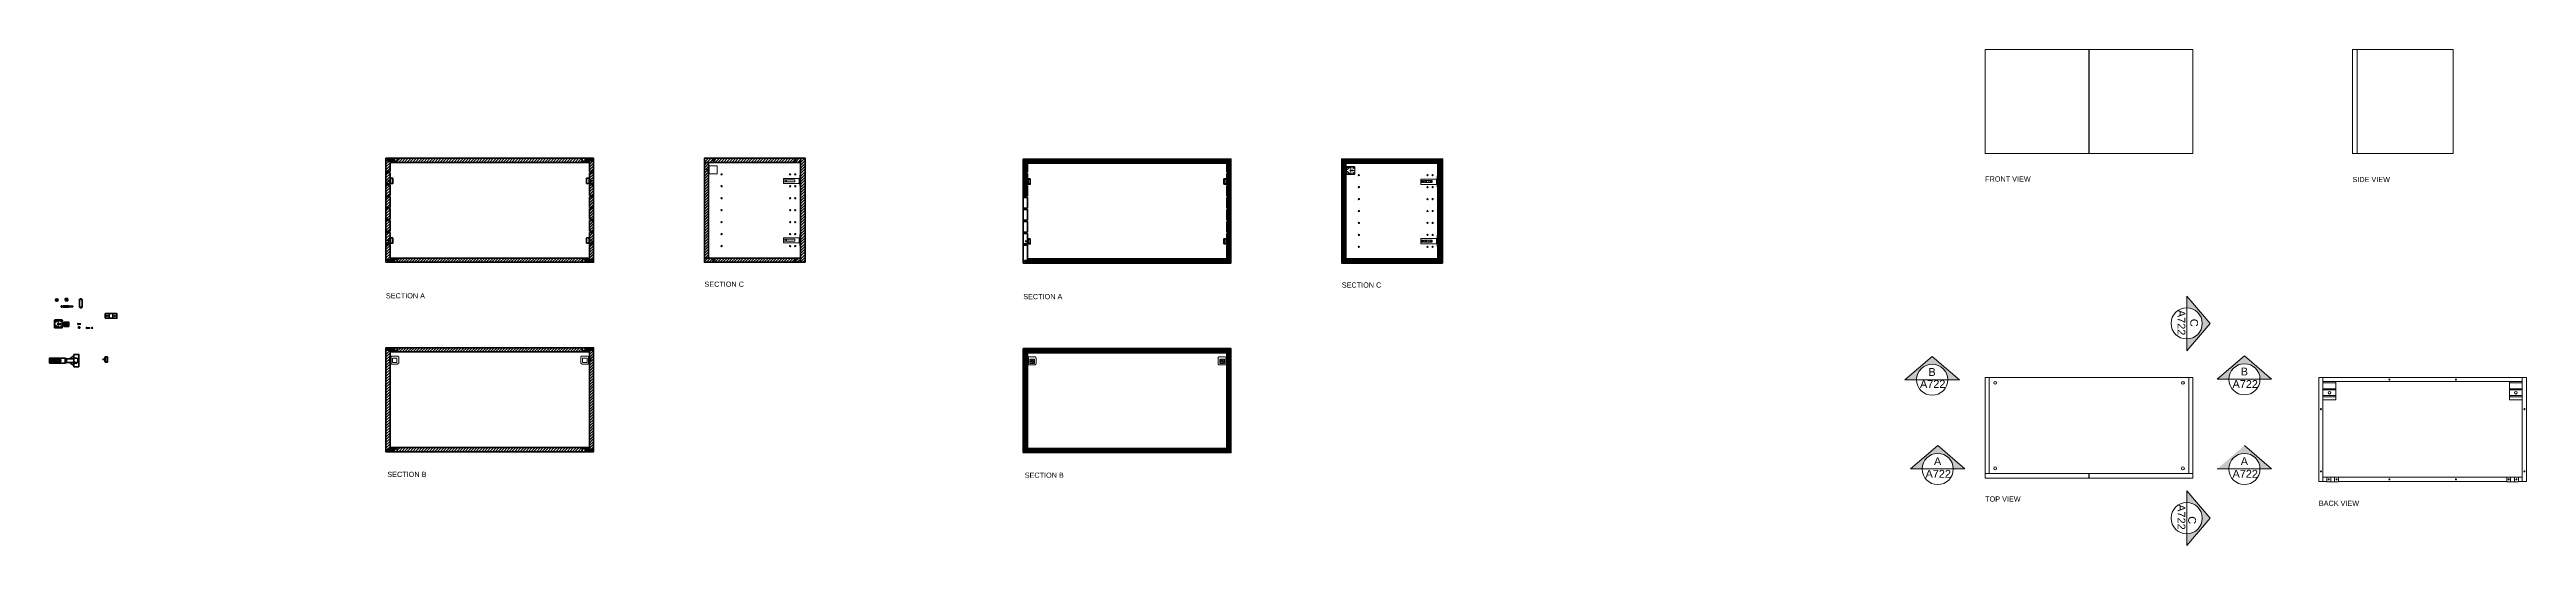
# Model space of a CAD drawing. Header units: inches. Extents: x 2873 to 15834, y 7 to 1915.
# Drawn here: x 2873 to 12414, y 7 to 1915 of the extents above; entities that cross this region are included whole.
import ezdxf

# ---------------------------------------------------------------- set-up
doc = ezdxf.new("R2010")
doc.units = ezdxf.units.IN
doc.header["$MEASUREMENT"] = 0
for name, color, linetype, lineweight in [('A-ELEV-MBE', 7, 'Continuous', 18), ('A-SECT-MCUT', 255, 'Continuous', 35), ('A-SECT-MCUT1', 7, 'Continuous', 35), ('symbol', 7, 'Continuous', 18)]:
    doc.layers.add(name, color=color, linetype=linetype, lineweight=lineweight)
doc.layers.add('Layer1', color=3, linetype='Continuous')
doc.layers.add('SEZIONE', color=252, linetype='Continuous')
doc.styles.get("Standard").update_dxf_attribs({"font": 'Arial.ttf'})

msp = doc.modelspace()

# ---------------------------------------------------------------- texts
at = {"layer": 'Layer1', "char_height": 20, "attachment_point": 1}
for s, insert in [('FRONT VIEW', (10329.2, 1427.4)), ('SIDE VIEW', (11744.3, 1425.3)), ('SECTION A', (4168.3, 977.9)), ('SECTION C', (5395.5, 1022.3)), ('SECTION A', (6623.6, 974.8)), ('SECTION C', (7850.8, 1019.2)), ('SECTION B', (4174, 290.5)), ('SECTION B', (6629.3, 287.4)), ('TOP VIEW', (10329.2, 195.7)), ('BACK VIEW', (11614.5, 179.4))]:
    msp.add_mtext_dynamic_manual_height_columns(s, width=205.392, gutter_width=1, heights=[0], dxfattribs=dict(at, insert=insert))
at = {"layer": 'symbol', "char_height": 30, "rotation": 270}
for s, insert, attachment_point in [('A722', (11070.2, 815.7), 9), ('C', (11118.9, 848.8), 9), ('A722', (11070.2, 67.7), 9), ('C', (11111, 119.4), 7)]:
    msp.add_mtext_dynamic_manual_height_columns(s, width=75.149, gutter_width=1, heights=[0], dxfattribs=dict(at, insert=insert, attachment_point=attachment_point))
at = {"layer": 'symbol', "char_height": 30, "attachment_point": 1}
for s, insert in [('B', (10110.7, 689.7)), ('B', (11313.8, 691.3)), ('A722', (10078.2, 643.5)), ('A722', (11282.1, 643.2)), ('A722', (10099.5, 297.8)), ('A', (10132, 346.2)), ('A722', (11282.1, 297.8)), ('A', (11313.8, 346.2))]:
    msp.add_mtext_dynamic_manual_height_columns(s, width=75.149, gutter_width=1, heights=[0], dxfattribs=dict(at, insert=insert))

# ---------------------------------------------------------------- blocks, each defined once
blk = doc.blocks.new('Vite a croce a testa piana - 10 mm da sopra')
at = {"color": 0, "linetype": 'Continuous'}
for p, q in [((-5, 2), (-5, -2)), ((-2, 2), (-5, 2)), ((-2, 2), (-2, 5)), ((2, 5), (-2, 5)), ((-2, 2), (-2, -2)), ((2, 2), (-2, 2)), ((2, 2), (2, 5)), ((2, 2), (2, -2)), ((2, 2), (5, 2)), ((5, 2), (5, -2)), ((-2, -2), (-5, -2)), ((2, -2), (-2, -2)), ((-2, -2), (-2, -5)), ((2, -5), (-2, -5)), ((2, -2), (2, -5)), ((2, -2), (5, -2))]:
    blk.add_line(p, q, dxfattribs=at)
blk.add_circle((0, 0), 9.84, dxfattribs=at)

# ---------------------------------------------------------------- hatches: boundary and pattern name
at = {"layer": 'SEZIONE'}
h = msp.add_hatch(dxfattribs=at)
h.set_pattern_fill('ANSI31', color=256, scale=60)
h.paths.add_polyline_path([(4184.3, 1102.5), (4172.6, 1102.5), (4172.6, 1106.2), (4184.3, 1106.2), (4184.3, 1112.8), (4184.3, 1165.7), (4172.3, 1165.7), (4172.3, 1170.7), (4184.3, 1170.7), (4184.3, 1211.1), (4172.3, 1211.1), (4172.3, 1216.1), (4184.3, 1216.1), (4184.3, 1257.1), (4172.3, 1257.1), (4172.3, 1262.1), (4184.3, 1262.1), (4184.3, 1303.1), (4172.3, 1303.1), (4172.3, 1308.1), (4184.3, 1308.1), (4184.3, 1349.1), (4172.3, 1349.1), (4172.3, 1354.1), (4184.3, 1354.1), (4184.3, 1395.1), (4172.3, 1395.1), (4172.3, 1400.1), (4184.3, 1400.1), (4184.3, 1441.1), (4172.3, 1441.1), (4172.3, 1446.1), (4184.3, 1446.1), (4184.3, 1480.8), (4184.3, 1487.5), (4172.6, 1487.5), (4172.6, 1491.2), (4184.3, 1491.2), (4184.3, 1496.8), (4168.3, 1496.8), (4168.3, 1096.8), (4184.3, 1096.8)])
h = msp.add_hatch(dxfattribs=at)
h.set_pattern_fill('ANSI31', color=256, scale=60)
h.paths.add_polyline_path([(4924.4, 1496.8), (4212.3, 1496.8), (4212.3, 1486.1), (4201.1, 1486.1), (4184.3, 1486.1), (4184.3, 1480.8), (4952.3, 1480.8), (4952.3, 1486.1), (4935.6, 1486.1), (4924.4, 1486.1)])
h = msp.add_hatch(dxfattribs=at)
h.set_pattern_fill('ANSI31', color=256, scale=60)
h.paths.add_polyline_path([(4201.1, 1496.8), (4184.3, 1496.8), (4184.3, 1491.5), (4201.1, 1491.5)], flags=17)
h = msp.add_hatch(dxfattribs=at)
h.set_pattern_fill('ANSI31', color=256, scale=60)
h.paths.add_polyline_path([(4952.3, 1496.8), (4935.6, 1496.8), (4935.6, 1491.5), (4952.3, 1491.5)], flags=17)
h = msp.add_hatch(dxfattribs=at)
h.set_pattern_fill('ANSI31', color=256, scale=60)
h.paths.add_polyline_path([(4968.3, 1496.8), (4952.3, 1496.8), (4952.3, 1491), (4964.1, 1491), (4964.1, 1487.4), (4952.3, 1487.4), (4952.3, 1480.8), (4952.3, 1446.1), (4964.3, 1446.1), (4964.3, 1441.1), (4952.3, 1441.1), (4952.3, 1400.1), (4964.3, 1400.1), (4964.3, 1395.1), (4952.3, 1395.1), (4952.3, 1354.1), (4964.3, 1354.1), (4964.3, 1349.1), (4952.3, 1349.1), (4952.3, 1308.1), (4964.3, 1308.1), (4964.3, 1303.1), (4952.3, 1303.1), (4952.3, 1262.1), (4964.3, 1262.1), (4964.3, 1257.1), (4952.3, 1257.1), (4952.3, 1216.1), (4964.3, 1216.1), (4964.3, 1211.1), (4952.3, 1211.1), (4952.3, 1170.7), (4964.3, 1170.7), (4964.3, 1165.7), (4952.3, 1165.7), (4952.3, 1112.8), (4952.3, 1106.3), (4964.1, 1106.3), (4964.1, 1102.6), (4952.3, 1102.6), (4952.3, 1096.8), (4968.3, 1096.8)])
h = msp.add_hatch(dxfattribs=at)
h.set_pattern_fill('ANSI31', color=256, scale=60)
h.paths.add_polyline_path([(5765.5, 1496.8), (5395.5, 1496.8), (5395.5, 1480.8), (5765.5, 1480.8)])
h = msp.add_hatch(dxfattribs=at)
h.set_pattern_fill('ANSI31', color=256, scale=60)
h.paths.add_polyline_path([(5411.5, 1480.8), (5395.5, 1480.8), (5395.5, 1112.8), (5411.5, 1112.8)])
h = msp.add_hatch(dxfattribs=at)
h.set_pattern_fill('ANSI31', color=256, scale=60)
h.paths.add_polyline_path([(5783.5, 1496.8), (5765.5, 1496.8), (5765.5, 1096.8), (5783.5, 1096.8)])
h = msp.add_hatch(dxfattribs=at)
h.set_pattern_fill('ANSI31', color=256, scale=10)
h.paths.add_polyline_path([(6627.6, 1493.7), (6623.6, 1493.7), (6623.6, 1346), (6627.6, 1346)])
h = msp.add_hatch(dxfattribs=at)
h.set_pattern_fill('ANSI31', color=256, scale=10)
h.paths.add_polyline_path([(6639.6, 1477.7), (6639.6, 1484.4), (6627.9, 1484.4), (6627.9, 1485.1), (6627.9, 1485.1), (6627.9, 1487.3), (6627.9, 1488.1), (6627.9, 1493.7), (6627.6, 1493.7), (6627.6, 1443), (6639.6, 1443)])
h = msp.add_hatch(dxfattribs=at)
h.set_pattern_fill('ANSI31', color=256, scale=10)
h.paths.add_polyline_path([(6639.6, 1438), (6627.6, 1438), (6627.6, 1397), (6639.6, 1397), (6639.6, 1405.6), (6631.6, 1405.6), (6631.6, 1408.9), (6639.6, 1408.9), (6639.6, 1412.5), (6639.6, 1414.7)])
h = msp.add_hatch(dxfattribs=at)
h.set_pattern_fill('ANSI31', color=256, scale=10)
h.paths.add_polyline_path([(6639.6, 1493.7), (6627.9, 1493.7), (6627.9, 1488.1), (6639.6, 1488.1)])
h = msp.add_hatch(dxfattribs=at)
h.set_pattern_fill('ANSI31', color=256, scale=10)
h.paths.add_polyline_path([(7379.7, 1493.7), (6667.6, 1493.7), (6667.6, 1483), (6656.4, 1483), (6639.6, 1483), (6639.6, 1477.7), (7407.6, 1477.7), (7407.6, 1483), (7390.9, 1483), (7379.7, 1483)])
h = msp.add_hatch(dxfattribs=at)
h.set_pattern_fill('ANSI31', color=256, scale=10)
h.paths.add_polyline_path([(6656.4, 1493.7), (6639.6, 1493.7), (6639.6, 1488.4), (6656.4, 1488.4)], flags=17)
h = msp.add_hatch(dxfattribs=at)
h.set_pattern_fill('ANSI31', color=256, scale=10)
h.paths.add_polyline_path([(7407.6, 1493.7), (7390.9, 1493.7), (7390.9, 1488.4), (7407.6, 1488.4)], flags=17)
h = msp.add_hatch(dxfattribs=at)
h.set_pattern_fill('ANSI31', color=256, scale=10)
h.paths.add_polyline_path([(7423.6, 1493.7), (7407.6, 1493.7), (7407.6, 1487.9), (7419.4, 1487.9), (7419.4, 1484.3), (7407.6, 1484.3), (7407.6, 1477.7), (7407.6, 1443), (7419.6, 1443), (7419.6, 1438), (7407.6, 1438), (7407.6, 1397), (7419.6, 1397), (7419.6, 1392), (7407.6, 1392), (7407.6, 1351), (7419.6, 1351), (7419.6, 1346), (7407.6, 1346), (7407.6, 1305), (7419.6, 1305), (7419.6, 1300), (7407.6, 1300), (7407.6, 1259), (7419.6, 1259), (7419.6, 1254), (7407.6, 1254), (7407.6, 1213), (7419.6, 1213), (7419.6, 1208), (7407.6, 1208), (7407.6, 1167.6), (7419.6, 1167.6), (7419.6, 1162.6), (7407.6, 1162.6), (7407.6, 1109.7), (7407.6, 1103.2), (7419.4, 1103.2), (7419.4, 1099.5), (7407.6, 1099.5), (7407.6, 1093.7), (7423.6, 1093.7)])
h = msp.add_hatch(dxfattribs=at)
h.set_pattern_fill('ANSI31', color=256, scale=10)
h.paths.add_polyline_path([(8220.8, 1493.7), (7850.8, 1493.7), (7850.8, 1477.7), (8220.8, 1477.7)])
h.paths.add_polyline_path([(7883.2, 1486.1, -1), (7890.5, 1486.1, -1)], flags=16)
h.paths.add_polyline_path([(7884.3, 1486.1, -1), (7889.3, 1486.1, -1)], flags=0)
h.paths.add_polyline_path([(8204.5, 1486.1, -1), (8197.2, 1486.1, -1)], flags=16)
h.paths.add_polyline_path([(8203.3, 1486.1, -1), (8198.3, 1486.1, -1)], flags=0)
h = msp.add_hatch(dxfattribs=at)
h.set_pattern_fill('ANSI31', color=256, scale=10)
h.paths.add_polyline_path([(7866.8, 1442), (7864.3, 1442), (7864.5, 1442.8), (7866.8, 1442.8), (7866.8, 1449.1), (7859.3, 1449.1), (7859.3, 1450.3), (7866.8, 1450.3), (7866.8, 1456.3), (7863.6, 1456.3), (7862.9, 1456.7), (7863.6, 1457.1), (7866.8, 1457.1), (7866.8, 1477.7), (7850.8, 1477.7), (7850.8, 1109.7), (7866.8, 1109.7)])
h = msp.add_hatch(dxfattribs=at)
h.set_pattern_fill('ANSI31', color=256, scale=10)
h.paths.add_polyline_path([(8238.8, 1493.7), (8220.8, 1493.7), (8220.8, 1093.7), (8238.8, 1093.7)])
h = msp.add_hatch(dxfattribs=at)
h.set_pattern_fill('ANSI31', color=256, scale=10)
h.paths.add_polyline_path([(6639.6, 1392), (6627.6, 1392), (6627.6, 1351), (6639.6, 1351)])
h = msp.add_hatch(dxfattribs=at)
h.set_pattern_fill('ANSI31', color=256, scale=10)
h.paths.add_polyline_path([(6633.2, 1408.9), (6631.6, 1408.9), (6631.6, 1407.3), (6632.6, 1408.2), (6633.6, 1408.2)])
h = msp.add_hatch(dxfattribs=at)
h.set_pattern_fill('ANSI31', color=256, scale=10)
h.paths.add_polyline_path([(6634.7, 1406.3), (6632.6, 1406.3), (6631.6, 1407.3), (6631.6, 1405.6), (6635.2, 1405.6)])
h = msp.add_hatch(dxfattribs=at)
h.set_pattern_fill('ANSI31', color=256, scale=10)
h.paths.add_polyline_path([(6634.4, 1408.9), (6633.2, 1408.9), (6633.6, 1408.2), (6634.8, 1408.2)])
h = msp.add_hatch(dxfattribs=at)
h.set_pattern_fill('ANSI31', color=256, scale=10)
h.paths.add_polyline_path([(6635.7, 1408.9), (6634.4, 1408.9), (6634.8, 1408.2), (6636.1, 1408.2)])
h = msp.add_hatch(dxfattribs=at)
h.set_pattern_fill('ANSI31', color=256, scale=10)
h.paths.add_polyline_path([(6636, 1406.3), (6634.7, 1406.3), (6635.2, 1405.6), (6636.4, 1405.6)])
h = msp.add_hatch(dxfattribs=at)
h.set_pattern_fill('ANSI31', color=256, scale=10)
h.paths.add_polyline_path([(6636.9, 1408.9), (6635.7, 1408.9), (6636.1, 1408.2), (6637.3, 1408.2)])
h = msp.add_hatch(dxfattribs=at)
h.set_pattern_fill('ANSI31', color=256, scale=10)
h.paths.add_polyline_path([(6637.2, 1406.3), (6636, 1406.3), (6636.4, 1405.6), (6637.6, 1405.6)])
h = msp.add_hatch(dxfattribs=at)
h.set_pattern_fill('ANSI31', color=256, scale=10)
h.paths.add_polyline_path([(6639.6, 1408.9), (6636.9, 1408.9), (6637.3, 1408.2), (6639.6, 1408.2)])
h = msp.add_hatch(dxfattribs=at)
h.set_pattern_fill('ANSI31', color=256, scale=10)
h.paths.add_polyline_path([(6638.4, 1406.3), (6637.2, 1406.3), (6637.6, 1405.6), (6638.8, 1405.6)])
h = msp.add_hatch(dxfattribs=at)
h.set_pattern_fill('ANSI31', color=256, scale=10)
h.paths.add_polyline_path([(6639.6, 1406.3), (6638.4, 1406.3), (6638.8, 1405.6), (6639.6, 1405.6)])
h = msp.add_hatch(dxfattribs=at)
h.set_pattern_fill('ANSI31', color=256, scale=60)
h.paths.add_polyline_path([(4924.4, 1107.6), (4935.6, 1107.6), (4952.3, 1107.6), (4952.3, 1112.8), (4184.3, 1112.8), (4184.3, 1107.6), (4201.1, 1107.6), (4212.3, 1107.6), (4212.3, 1096.8), (4924.4, 1096.8)])
h = msp.add_hatch(dxfattribs=at)
h.set_pattern_fill('ANSI31', color=256, scale=60)
h.paths.add_polyline_path([(4201.1, 1102.2), (4184.3, 1102.2), (4184.3, 1096.8), (4201.1, 1096.8)], flags=17)
h = msp.add_hatch(dxfattribs=at)
h.set_pattern_fill('ANSI31', color=256, scale=60)
h.paths.add_polyline_path([(4952.3, 1102.2), (4935.6, 1102.2), (4935.6, 1096.8), (4952.3, 1096.8)], flags=17)
h = msp.add_hatch(dxfattribs=at)
h.set_pattern_fill('ANSI31', color=256, scale=60)
h.paths.add_polyline_path([(5765.5, 1112.8), (5395.5, 1112.8), (5395.5, 1096.8), (5765.5, 1096.8)])
h = msp.add_hatch(dxfattribs=at)
h.set_pattern_fill('ANSI31', color=256, scale=10)
h.paths.add_polyline_path([(7379.7, 1104.5), (7390.9, 1104.5), (7407.6, 1104.5), (7407.6, 1109.7), (6639.6, 1109.7), (6639.6, 1104.5), (6656.4, 1104.5), (6667.6, 1104.5), (6667.6, 1093.7), (7379.7, 1093.7)])
h = msp.add_hatch(dxfattribs=at)
h.set_pattern_fill('ANSI31', color=256, scale=10)
h.paths.add_polyline_path([(6656.4, 1099), (6639.6, 1099), (6639.6, 1093.7), (6656.4, 1093.7)], flags=17)
h = msp.add_hatch(dxfattribs=at)
h.set_pattern_fill('ANSI31', color=256, scale=10)
h.paths.add_polyline_path([(7407.6, 1099), (7390.9, 1099), (7390.9, 1093.7), (7407.6, 1093.7)], flags=17)
h = msp.add_hatch(dxfattribs=at)
h.set_pattern_fill('ANSI31', color=256, scale=10)
h.paths.add_polyline_path([(8220.8, 1109.7), (7850.8, 1109.7), (7850.8, 1093.7), (8220.8, 1093.7)])
h = msp.add_hatch(dxfattribs=at)
h.set_pattern_fill('ANSI31', color=256, scale=60)
h.paths.add_polyline_path([(4172.6, 762), (4184.3, 762), (4184.3, 767.6), (4168.3, 767.6), (4168.3, 758.3), (4172.6, 758.3)])
h = msp.add_hatch(dxfattribs=at)
h.set_pattern_fill('ANSI31', color=256, scale=60)
h.paths.add_polyline_path([(4201.1, 767.6), (4184.3, 767.6), (4184.3, 762.3), (4201.1, 762.3)], flags=17)
h = msp.add_hatch(dxfattribs=at)
h.set_pattern_fill('ANSI31', color=256, scale=60)
h.paths.add_polyline_path([(4952.3, 756.9), (4935.6, 756.9), (4924.4, 756.9), (4924.4, 767.6), (4212.3, 767.6), (4212.3, 766.9), (4212.3, 756.9), (4201.1, 756.9), (4184.3, 756.9), (4184.3, 751.6), (4952.3, 751.6)])
h = msp.add_hatch(dxfattribs=at)
h.set_pattern_fill('ANSI31', color=256, scale=60)
h.paths.add_polyline_path([(4952.3, 767.6), (4935.6, 767.6), (4935.6, 762.3), (4952.3, 762.3)], flags=17)
h = msp.add_hatch(dxfattribs=at)
h.set_pattern_fill('ANSI31', color=256, scale=60)
h.paths.add_polyline_path([(4968.3, 767.6), (4952.3, 767.6), (4952.3, 761.8), (4952.3, 757.7), (4952.3, 751.6), (4952.3, 383.6), (4952.3, 377.1), (4954.3, 377.1), (4954.3, 377.1), (4956.6, 377.1), (4956.6, 377.1), (4961.2, 377.1), (4961.2, 377.1), (4963.4, 377.1), (4963.4, 377.1), (4964.1, 377.1), (4964.1, 376.3), (4963.2, 376.3), (4962.4, 373.4), (4960.1, 373.4), (4960.9, 376.3), (4957.5, 376.3), (4956.7, 373.4), (4954.4, 373.4), (4955.3, 376.3), (4952.3, 376.3), (4952.3, 373), (4952.3, 367.6), (4968.3, 367.6)])
h = msp.add_hatch(dxfattribs=at)
h.set_pattern_fill('ANSI31', color=256, scale=10)
h.paths.add_polyline_path([(6627.9, 758.9), (6639.6, 758.9), (6639.6, 764.5), (6623.6, 764.5), (6623.6, 755.2), (6627.9, 755.2)])
h = msp.add_hatch(dxfattribs=at)
h.set_pattern_fill('ANSI31', color=256, scale=10)
h.paths.add_polyline_path([(6656.4, 764.5), (6639.6, 764.5), (6639.6, 759.2), (6656.4, 759.2)], flags=17)
h = msp.add_hatch(dxfattribs=at)
h.set_pattern_fill('ANSI31', color=256, scale=10)
h.paths.add_polyline_path([(7407.6, 753.8), (7390.9, 753.8), (7379.7, 753.8), (7379.7, 764.5), (6667.6, 764.5), (6667.6, 763.8), (6667.6, 753.8), (6656.4, 753.8), (6639.6, 753.8), (6639.6, 748.5), (7407.6, 748.5)])
h = msp.add_hatch(dxfattribs=at)
h.set_pattern_fill('ANSI31', color=256, scale=10)
h.paths.add_polyline_path([(7407.6, 764.5), (7390.9, 764.5), (7390.9, 759.2), (7407.6, 759.2)], flags=17)
h = msp.add_hatch(dxfattribs=at)
h.set_pattern_fill('ANSI31', color=256, scale=10)
h.paths.add_polyline_path([(7423.6, 764.5), (7407.6, 764.5), (7407.6, 758.7), (7423.6, 758.7)])
h = msp.add_hatch(dxfattribs=at)
h.set_pattern_fill('ANSI31', color=256, scale=60)
h.paths.add_polyline_path([(4184.3, 751.6), (4184.3, 758.3), (4168.3, 758.3), (4168.3, 738.9), (4168.3, 377), (4184.3, 377), (4184.3, 383.6)])
h = msp.add_hatch(dxfattribs=at)
h.set_pattern_fill('ANSI31', color=256, scale=10)
h.paths.add_polyline_path([(6639.6, 748.5), (6639.6, 755.2), (6623.6, 755.2), (6623.6, 735.8), (6623.6, 373.9), (6639.6, 373.9), (6639.6, 380.5)])
h = msp.add_hatch(dxfattribs=at)
h.set_pattern_fill('ANSI31', color=256, scale=10)
h.paths.add_polyline_path([(7419.4, 755.1), (7407.6, 755.1), (7407.6, 724.9), (7410.9, 724.9), (7411.6, 724.9), (7411.6, 724.9), (7419.4, 724.9)])
h = msp.add_hatch(dxfattribs=at)
h.set_pattern_fill('ANSI31', color=256, scale=10)
h.paths.add_polyline_path([(7419.4, 724.1), (7411.6, 724.1), (7411.6, 724.5), (7411, 724.1), (7410.1, 724.1), (7410.1, 724.1), (7408.4, 724.1), (7408.1, 724.1), (7407.6, 724.1), (7407.6, 718.1), (7415.1, 718.1), (7419.4, 718.1)])
h = msp.add_hatch(dxfattribs=at)
h.set_pattern_fill('ANSI31', color=256, scale=10)
h.paths.add_polyline_path([(7419.4, 716.9), (7415.1, 716.9), (7407.6, 716.9), (7407.6, 710.5), (7410.9, 710.5), (7411.6, 710.5), (7411.6, 710.5), (7419.4, 710.5)])
h = msp.add_hatch(dxfattribs=at)
h.set_pattern_fill('ANSI31', color=256, scale=10)
h.paths.add_polyline_path([(7419.4, 709.7), (7407.6, 709.7), (7407.6, 374.8), (7419.4, 374.8)])
h = msp.add_hatch(dxfattribs=at)
h.set_pattern_fill('ANSI31', color=256, scale=10)
h.paths.add_polyline_path([(7419.4, 724.9), (7411.6, 724.9), (7411.6, 724.1), (7419.4, 724.1)], flags=17)
h = msp.add_hatch(dxfattribs=at)
h.set_pattern_fill('ANSI31', color=256, scale=10)
h.paths.add_polyline_path([(7419.4, 710.5), (7411.6, 710.5), (7411.6, 709.7), (7419.4, 709.7)])
h = msp.add_hatch(dxfattribs=at)
h.set_pattern_fill('ANSI31', color=256, scale=10)
h.paths.add_polyline_path([(7419.4, 718.1), (7415.1, 718.1), (7415.1, 716.9), (7419.4, 716.9)])
h = msp.add_hatch(dxfattribs=at)
h.set_pattern_fill('ANSI31', color=256, scale=10)
h.paths.add_polyline_path([(7423.6, 758.7), (7419.4, 758.7), (7419.4, 374), (7419.4, 374), (7419.4, 370.3), (7419.4, 369.9), (7423.6, 369.9)])
h = msp.add_hatch(dxfattribs=at)
h.set_pattern_fill('ANSI31', color=256, scale=60)
h.paths.add_polyline_path([(4952.3, 383.6), (4184.3, 383.6), (4184.3, 378.4), (4201.1, 378.4), (4212.3, 378.4), (4212.3, 367.6), (4924.4, 367.6), (4924.4, 378.4), (4935.6, 378.4), (4952.3, 378.4)])
h = msp.add_hatch(dxfattribs=at)
h.set_pattern_fill('ANSI31', color=256, scale=60)
h.paths.add_polyline_path([(4172.6, 377), (4168.3, 377), (4168.3, 367.6), (4184.3, 367.6), (4184.3, 373.3), (4172.6, 373.3)])
h = msp.add_hatch(dxfattribs=at)
h.set_pattern_fill('ANSI31', color=256, scale=60)
h.paths.add_polyline_path([(4201.1, 373), (4184.3, 373), (4184.3, 372.9), (4184.3, 367.6), (4201.1, 367.6)])
h = msp.add_hatch(dxfattribs=at)
h.set_pattern_fill('ANSI31', color=256, scale=60)
h.paths.add_polyline_path([(4952.3, 373), (4935.6, 373), (4935.6, 367.6), (4952.3, 367.6)], flags=17)
h = msp.add_hatch(dxfattribs=at)
h.set_pattern_fill('ANSI31', color=256, scale=10)
h.paths.add_polyline_path([(6627.9, 373.9), (6623.6, 373.9), (6623.6, 364.5), (6639.6, 364.5), (6639.6, 370.2), (6627.9, 370.2)])
h = msp.add_hatch(dxfattribs=at)
h.set_pattern_fill('ANSI31', color=256, scale=10)
h.paths.add_polyline_path([(7407.6, 380.5), (6639.6, 380.5), (6639.6, 375.3), (6656.4, 375.3), (6667.6, 375.3), (6667.6, 364.5), (7379.7, 364.5), (7379.7, 375.3), (7390.9, 375.3), (7407.6, 375.3)])
h = msp.add_hatch(dxfattribs=at)
h.set_pattern_fill('ANSI31', color=256, scale=10)
h.paths.add_polyline_path([(6656.4, 369.9), (6639.6, 369.9), (6639.6, 369.8), (6639.6, 364.5), (6656.4, 364.5)])
h = msp.add_hatch(dxfattribs=at)
h.set_pattern_fill('ANSI31', color=256, scale=10)
h.paths.add_polyline_path([(7407.6, 369.9), (7390.9, 369.9), (7390.9, 364.5), (7407.6, 364.5)], flags=17)
h = msp.add_hatch(dxfattribs=at)
h.set_pattern_fill('ANSI31', color=256, scale=10)
h.paths.add_polyline_path([(7423.6, 369.9), (7407.6, 369.9), (7407.6, 364.5), (7423.6, 364.5)])
at = {"layer": 'symbol'}
h = msp.add_hatch(color=256, dxfattribs=at)
h.dxf.hatch_style = 1
h.paths.add_polyline_path([(11105.5, 801.6), (11105.5, 756.6), (11195.5, 861.6), (11105.5, 966.6), (11105.5, 921.6, -1)])
h = msp.add_hatch(color=256, dxfattribs=at)
h.dxf.hatch_style = 1
h.paths.add_polyline_path([(10185.1, 644.8), (10230.1, 644.8), (10125.1, 734.8), (10020.1, 644.8), (10065.1, 644.8, -1)])
h = msp.add_hatch(color=256, dxfattribs=at)
h.dxf.hatch_style = 1
h.paths.add_polyline_path([(11267.9, 646.4), (11222.9, 646.4), (11327.9, 736.4), (11432.9, 646.4), (11387.9, 646.4, 1)])
h = msp.add_hatch(color=256, dxfattribs=at)
h.dxf.hatch_style = 1
h.paths.add_polyline_path([(10206.4, 301.3), (10251.4, 301.3), (10146.4, 391.3), (10041.4, 301.3), (10086.4, 301.3, -1)])
h = msp.add_hatch(color=256, dxfattribs=at)
h.dxf.hatch_style = 1
h.paths.add_polyline_path([(11267.9, 301.3), (11222.9, 301.3), (11327.9, 391.3), (11432.9, 301.3), (11387.9, 301.3, 1)])
h = msp.add_hatch(color=256, dxfattribs=at)
h.dxf.hatch_style = 1
h.paths.add_polyline_path([(11105.5, 172.2), (11105.5, 217.2), (11195.5, 112.2), (11105.5, 7.2), (11105.5, 52.2, 1)])

# ---------------------------------------------------------------- linework, layer by layer
at = {"layer": 'A-ELEV-MBE'}
for p, q in [((10728.2, 1915.3), (10728.2, 1515.3)), ((10730.2, 1915.3), (10730.2, 1515.3)), ((11762.3, 1515.3), (11762.3, 1915.3)), ((7884.2, 1450.3), (7882.8, 1450.3)), ((7882.8, 1450.3), (7882.8, 1449.3)), ((7882.8, 1449.3), (7884.2, 1449.3)), ((7884.2, 1451.8), (7884.8, 1451.8)), ((7884.2, 1450.3), (7884.2, 1451.8)), ((7884.2, 1447.8), (7884.2, 1449.3)), ((7885.2, 1447.8), (7884.2, 1447.8)), ((7884.8, 1451.8), (7885.3, 1451.8)), ((7885.3, 1451.8), (7885.3, 1450.3)), ((7886.8, 1450.3), (7885.3, 1450.3)), ((7885.3, 1449.3), (7885.3, 1447.8)), ((7885.3, 1449.3), (7886.8, 1449.3)), ((7886.8, 1449.8), (7886.8, 1450.3)), ((7886.8, 1449.3), (7886.8, 1450)), ((7895.1, 1461.7), (7893.7, 1461.7)), ((7893.7, 1461.7), (7893.7, 1460.7)), ((7893.7, 1460.7), (7895.1, 1460.7)), ((7895.1, 1439.2), (7893.7, 1439.2)), ((7893.7, 1439.2), (7893.7, 1438.2)), ((7893.7, 1438.2), (7895.1, 1438.2)), ((7895.1, 1461.7), (7895.1, 1463.2)), ((7895.1, 1463.2), (7895.7, 1463.2)), ((7895.1, 1459.2), (7895.1, 1460.7)), ((7896.1, 1459.2), (7895.1, 1459.2)), ((7895.1, 1440.7), (7895.7, 1440.7)), ((7895.1, 1439.2), (7895.1, 1440.7)), ((7895.1, 1436.7), (7895.1, 1438.2)), ((7896.1, 1436.7), (7895.1, 1436.7)), ((7895.7, 1463.2), (7896.2, 1463.2)), ((7895.7, 1440.7), (7896.2, 1440.7)), ((7896.2, 1463.2), (7896.2, 1461.7)), ((7897.7, 1461.7), (7896.2, 1461.7)), ((7896.2, 1460.7), (7896.2, 1459.2)), ((7896.2, 1460.7), (7897.7, 1460.7)), ((7896.2, 1440.7), (7896.2, 1439.2)), ((7897.7, 1439.2), (7896.2, 1439.2)), ((7896.2, 1438.2), (7897.7, 1438.2)), ((7896.2, 1438.2), (7896.2, 1436.7)), ((7897.7, 1461.2), (7897.7, 1461.7)), ((7897.7, 1460.7), (7897.7, 1461.5)), ((7897.7, 1438.7), (7897.7, 1439.2)), ((7897.7, 1438.2), (7897.7, 1438.9)), ((11744.3, 1515.3), (11744.3, 1515.3)), ((5709.2, 1414), (5709.2, 1406.4)), ((5762.8, 1418.2), (5764.4, 1417.3)), ((5762.8, 1401.4), (5764.4, 1402.4)), ((8158.9, 1410.9), (8158.9, 1403.3)), ((8159.6, 1410.9), (8159.6, 1403.3)), ((8161.7, 1410.9), (8161.7, 1403.3)), ((8162.2, 1410.9), (8162.2, 1403.3)), ((8174, 1407.3), (8172.6, 1407.3)), ((8172.6, 1407.3), (8172.6, 1406.3)), ((8172.6, 1406.3), (8174, 1406.3)), ((8174, 1407.3), (8174, 1408.8)), ((8174, 1408.8), (8174.6, 1408.8)), ((8174, 1404.8), (8174, 1406.3)), ((8175, 1404.8), (8174, 1404.8)), ((8174.6, 1408.8), (8175.1, 1408.8)), ((8175.1, 1404.8), (8175, 1404.8)), ((8175.1, 1408.8), (8175.1, 1407.3)), ((8176.6, 1407.3), (8175.1, 1407.3)), ((8175.1, 1406.3), (8175.1, 1404.8)), ((8175.1, 1406.3), (8176.6, 1406.3)), ((8176.6, 1406.8), (8176.6, 1407.3)), ((8176.6, 1406.3), (8176.6, 1407.1)), ((8195, 1407.3), (8193.6, 1407.3)), ((8193.6, 1407.3), (8193.6, 1406.3)), ((8193.6, 1406.3), (8195, 1406.3)), ((8195, 1407.3), (8195, 1408.8)), ((8195, 1408.8), (8195.6, 1408.8)), ((8195, 1404.8), (8195, 1406.3)), ((8196, 1404.8), (8195, 1404.8)), ((8195.6, 1408.8), (8196.1, 1408.8)), ((8196.1, 1404.8), (8196, 1404.8)), ((8196.1, 1408.8), (8196.1, 1407.3)), ((8197.6, 1407.3), (8196.1, 1407.3)), ((8196.1, 1406.3), (8196.1, 1404.8)), ((8196.1, 1406.3), (8197.6, 1406.3)), ((8197.6, 1406.8), (8197.6, 1407.3)), ((8197.6, 1406.3), (8197.6, 1407.1)), ((4964.3, 1262.1), (4964.3, 1257.1)), ((5762.8, 1189.8), (5764.4, 1188.8)), ((5762.8, 1172.9), (5764.4, 1173.9)), ((8158.9, 1182.4), (8158.9, 1174.8)), ((8159.6, 1182.4), (8159.6, 1174.8)), ((8161.7, 1182.4), (8161.7, 1174.8)), ((8162.2, 1182.4), (8162.2, 1174.8)), ((8174, 1178.8), (8172.6, 1178.8)), ((8172.6, 1178.8), (8172.6, 1177.8)), ((8172.6, 1177.8), (8174, 1177.8)), ((8174, 1178.8), (8174, 1180.3)), ((8174, 1180.3), (8174.6, 1180.3)), ((8174, 1176.3), (8174, 1177.8)), ((8175, 1176.3), (8174, 1176.3)), ((8174.6, 1180.3), (8175.1, 1180.3)), ((8175.1, 1176.3), (8175, 1176.3)), ((8175.1, 1180.3), (8175.1, 1178.8)), ((8176.6, 1178.8), (8175.1, 1178.8)), ((8175.1, 1177.8), (8175.1, 1176.3)), ((8175.1, 1177.8), (8176.6, 1177.8)), ((8176.6, 1178.3), (8176.6, 1178.8)), ((8176.6, 1177.8), (8176.6, 1178.6)), ((8195, 1178.8), (8193.6, 1178.8)), ((8193.6, 1178.8), (8193.6, 1177.8)), ((8193.6, 1177.8), (8195, 1177.8)), ((8195, 1178.8), (8195, 1180.3)), ((8195, 1180.3), (8195.6, 1180.3)), ((8195, 1176.3), (8195, 1177.8)), ((8196, 1176.3), (8195, 1176.3)), ((8195.6, 1180.3), (8196.1, 1180.3)), ((8196.1, 1176.3), (8196, 1176.3)), ((8196.1, 1180.3), (8196.1, 1178.8)), ((8197.6, 1178.8), (8196.1, 1178.8)), ((8196.1, 1177.8), (8196.1, 1176.3)), ((8196.1, 1177.8), (8197.6, 1177.8)), ((8197.6, 1178.3), (8197.6, 1178.8)), ((8197.6, 1177.8), (8197.6, 1178.6)), ((4168.3, 767.6), (4168.3, 738.9)), ((10345.2, 653.4), (10345.2, 283.4)), ((11113.2, 653.4), (11113.2, 283.4)), ((11630.5, 637.4), (11630.5, 632.4)), ((11630.5, 632.4), (11680.5, 632.4)), ((11630.5, 610.3), (11630.5, 605.3)), ((11630.5, 579.1), (11630.5, 584.1)), ((11630.5, 584.1), (11678.5, 584.1)), ((11630.5, 584.1), (11630.5, 579.1)), ((11630.5, 579.1), (11680.5, 579.1)), ((11680.5, 582.1), (11680.5, 579.1)), ((12398.5, 632.4), (12348.5, 632.4)), ((12348.5, 582.1), (12348.5, 579.1)), ((12398.5, 579.1), (12348.5, 579.1)), ((12398.5, 584.1), (12350.5, 584.1)), ((12398.5, 637.4), (12398.5, 632.4)), ((12398.5, 610.3), (12398.5, 605.3)), ((12398.5, 579.1), (12398.5, 584.1)), ((12398.5, 584.1), (12398.5, 579.1)), ((10329.2, 283.4), (11129.2, 283.4)), ((10728.2, 265.4), (10728.2, 283.4)), ((10730.2, 265.4), (10730.2, 283.4)), ((11645.5, 269.4), (11645.5, 253.4)), ((11660.5, 270.4), (11660.5, 252.4)), ((11675.5, 252.4), (11675.5, 270.4)), ((12353.5, 270.4), (12353.5, 252.4)), ((12368.5, 252.4), (12368.5, 270.4)), ((12383.5, 269.4), (12383.5, 253.4))]:
    msp.add_line(p, q, dxfattribs=at)
for points in [[(10329.2, 1515.3), (11129.2, 1515.3), (11129.2, 1915.3), (10329.2, 1915.3)], [(11744.3, 1515.3), (12132.3, 1515.3), (12132.3, 1915.3), (11744.3, 1915.3)], [(5700, 1399.8), (5760, 1399.8), (5760, 1419.8), (5700, 1419.8)], [(5711.6, 1414), (5743.5, 1414), (5743.5, 1406.4), (5711.6, 1406.4)], [(8155.3, 1396.7), (8215.3, 1396.7), (8215.3, 1416.7), (8155.3, 1416.7)], [(8166.9, 1410.9), (8198.8, 1410.9), (8198.8, 1403.3), (8166.9, 1403.3)], [(8183.8, 1410.4), (8191.5, 1410.4), (8191.6, 1403.7), (8183.8, 1403.7)], [(8192.4, 1410.9), (8192.4, 1410.9), (8192.4, 1403.3), (8192.4, 1403.3)], [(5700, 1171.4), (5760, 1171.4), (5760, 1191.4), (5700, 1191.4)], [(5711.6, 1185.6), (5743.5, 1185.6), (5743.5, 1178), (5711.6, 1178)], [(8155.3, 1168.2), (8215.3, 1168.2), (8215.3, 1188.2), (8155.3, 1188.2)], [(8166.9, 1182.4), (8198.8, 1182.4), (8198.8, 1174.8), (8166.9, 1174.8)], [(8183.8, 1181.9), (8191.5, 1181.9), (8191.6, 1175.2), (8183.8, 1175.2)], [(8192.4, 1182.4), (8192.4, 1182.4), (8192.4, 1174.8), (8192.4, 1174.8)], [(4211.1, 727.3), (4193.4, 727.3), (4193.4, 710.8), (4211.1, 710.8)], [(4925.6, 727.3), (4943.3, 727.3), (4943.3, 710.8), (4925.6, 710.8)], [(6666.4, 724.1), (6648.7, 724.1), (6648.7, 707.7), (6666.4, 707.7)], [(6659.1, 718.5), (6656, 718.5), (6656, 718), (6659.1, 718)], [(7380.9, 724.1), (7398.6, 724.1), (7398.6, 707.7), (7380.9, 707.7)], [(7388.2, 718.5), (7391.3, 718.5), (7391.3, 718), (7388.2, 718)], [(11614.5, 253.4), (11630.5, 253.4), (11630.5, 653.4), (11614.5, 653.4)], [(11630.5, 653.4), (12398.5, 653.4), (12398.5, 637.4), (11630.5, 637.4)], [(11630.5, 567.4), (11680.5, 567.4), (11680.5, 637.4), (11630.5, 637.4)], [(12398.5, 567.4), (12348.5, 567.4), (12348.5, 637.4), (12398.5, 637.4)], [(12398.5, 253.4), (12414.5, 253.4), (12414.5, 653.4), (12398.5, 653.4)], [(11645.5, 252.4), (11690.5, 252.4), (11690.5, 270.4), (11645.5, 270.4)], [(12338.5, 252.4), (12383.5, 252.4), (12383.5, 270.4), (12338.5, 270.4)]]:
    msp.add_lwpolyline(points, close=True, dxfattribs=at)
for points in [[(5416, 1468.3), (5443.1, 1468.3, -0.414214), (5445.1, 1466.3), (5445.1, 1439.5, -0.414214), (5443.1, 1437.5), (5416, 1437.5, -0.414214), (5414, 1439.5), (5414, 1466.3, -0.414214)], [(7871.3, 1465.1), (7898.4, 1465.1, -0.414214), (7900.4, 1463.1), (7900.4, 1436.4, -0.414214), (7898.4, 1434.4), (7871.3, 1434.4, -0.414214), (7869.3, 1436.4), (7869.3, 1463.1, -0.414214)], [(7870.5, 1454.3), (7870.5, 1460.8, -0.414214), (7871.5, 1461.8), (7878.1, 1461.8, -0.668179), (7878.8, 1460.1), (7872.2, 1453.5, -0.668179)], [(7870.5, 1445.3), (7870.5, 1438.7, 0.414214), (7871.5, 1437.7), (7878.1, 1437.7, 0.668179), (7878.8, 1439.4), (7872.2, 1446, 0.668179)], [(4191.8, 705.2), (4212.6, 705.2, 0.414214), (4217.6, 710.2), (4217.6, 731, 0.414214), (4212.6, 736), (4191.8, 736, 0.414214), (4186.8, 731), (4186.8, 710.2, 0.414214)], [(4944.8, 705.2), (4924, 705.2, -0.414214), (4919, 710.2), (4919, 731, -0.414214), (4924, 736), (4944.8, 736, -0.414214), (4949.8, 731), (4949.8, 710.2, -0.414214)], [(6647.1, 702.1), (6667.9, 702.1, 0.414214), (6672.9, 707.1), (6672.9, 727.9, 0.414214), (6667.9, 732.9), (6647.1, 732.9, 0.414214), (6642.1, 727.9), (6642.1, 707.1, 0.414214)], [(6650.4, 722.6), (6650.2, 722.6, 0.414214), (6649.7, 722.1), (6649.7, 710.5, 0.414214), (6650.2, 710), (6650.4, 710, 0.414214), (6650.9, 710.5), (6650.9, 722.1, 0.414214)], [(6664.7, 722.6), (6664.4, 722.6, 0.414214), (6663.9, 722.1), (6663.9, 710.5, 0.414214), (6664.4, 710), (6664.7, 710, 0.414214), (6665.2, 710.5), (6665.2, 722.1, 0.414214)], [(7400.1, 702.1), (7379.3, 702.1, -0.414214), (7374.3, 707.1), (7374.3, 727.9, -0.414214), (7379.3, 732.9), (7400.1, 732.9, -0.414214), (7405.1, 727.9), (7405.1, 707.1, -0.414214)], [(7382.6, 722.6), (7382.8, 722.6, -0.414214), (7383.3, 722.1), (7383.3, 710.5, -0.414214), (7382.8, 710), (7382.6, 710, -0.414214), (7382.1, 710.5), (7382.1, 722.1, -0.414214)], [(7396.8, 722.6), (7397.1, 722.6, -0.414214), (7397.6, 722.1), (7397.6, 710.5, -0.414214), (7397.1, 710), (7396.8, 710, -0.414214), (7396.3, 710.5), (7396.3, 722.1, -0.414214)]]:
    msp.add_lwpolyline(points, format="xyb", close=True, dxfattribs=at)
for points in [[(5709.2, 1406.4), (5701.8, 1406.4), (5701.8, 1414), (5709.2, 1414)], [(5762.8, 1401.4), (5760, 1401.4), (5760, 1418.2), (5762.8, 1418.2)], [(5765.5, 1416.6), (5765.5, 1403)], [(5765.5, 1403), (5765.5, 1401)], [(8158.9, 1403.3), (8157.1, 1403.3), (8157.1, 1410.9), (8158.9, 1410.9)], [(8159.6, 1410.9), (8161.7, 1410.9)], [(8161.7, 1403.3), (8159.6, 1403.3)], [(8162.2, 1410.9), (8164.4, 1410.9), (8164.4, 1403.3), (8162.2, 1403.3)], [(8218.1, 1398.3), (8215.3, 1398.3), (8215.3, 1415.1), (8218.1, 1415.1)], [(5706.9, 1178), (5701.8, 1178), (5701.8, 1185.6), (5706.9, 1185.6)], [(5706.9, 1185.6), (5709.2, 1185.6), (5709.2, 1178), (5706.9, 1178)], [(5762.8, 1172.9), (5760, 1172.9), (5760, 1189.8), (5762.8, 1189.8)], [(5765.5, 1188.2), (5765.5, 1174.5)], [(8158.9, 1174.8), (8157.1, 1174.8), (8157.1, 1182.4), (8158.9, 1182.4)], [(8159.6, 1182.4), (8161.7, 1182.4)], [(8161.7, 1174.8), (8159.6, 1174.8)], [(8162.2, 1182.4), (8164.4, 1182.4), (8164.4, 1174.8), (8162.2, 1174.8)], [(8218.1, 1169.8), (8215.3, 1169.8), (8215.3, 1186.6), (8218.1, 1186.6)], [(10730.2, 265.4), (11129.2, 265.4), (11129.2, 653.4), (10329.2, 653.4), (10329.2, 265.4), (10728.2, 265.4)], [(12383.5, 269.4), (12398.5, 269.4), (12398.5, 637.4), (11630.5, 637.4), (11630.5, 269.4), (11645.5, 269.4)], [(11645.5, 269.4), (11630.5, 269.4), (11630.5, 253.4), (11645.5, 253.4)], [(11690.5, 269.4), (12338.5, 269.4)], [(12338.5, 269.4), (11690.5, 269.4)], [(11690.5, 253.4), (12338.5, 253.4)], [(12383.5, 253.4), (12398.5, 253.4), (12398.5, 269.4), (12383.5, 269.4)]]:
    msp.add_lwpolyline(points, dxfattribs=at)
for points in [[(11630.5, 610.3), (11680.5, 610.3), (11680.5, 607.3, -0.414214), (11678.5, 605.3), (11630.5, 605.3)], [(12398.5, 610.3), (12348.5, 610.3), (12348.5, 607.3, 0.414214), (12350.5, 605.3), (12398.5, 605.3)]]:
    msp.add_lwpolyline(points, format="xyb", dxfattribs=at)
for centre, radius in [((5461.5, 1435.2), 2.5), ((5725.5, 1435.2), 2.5), ((5745.5, 1435.2), 2.5), ((7884.8, 1449.8), 3), ((7884.8, 1461.2), 2.5), ((7884.8, 1438.8), 2.5), ((7892.1, 1449.8), 1.5), ((7895.7, 1461.2), 3), ((7895.7, 1438.7), 3), ((7898, 1449.8), 1.5), ((7916.8, 1432.1), 2.5), ((8180.8, 1432.1), 2.5), ((8200.8, 1432.1), 2.5), ((5461.5, 1389.2), 2.5), ((5461.5, 1343.2), 2.5), ((5725.5, 1389.2), 2.5), ((5725.5, 1343.2), 2.5), ((5745.5, 1389.2), 2.5), ((5745.5, 1343.2), 2.5), ((7916.8, 1386.1), 2.5), ((7916.8, 1340.1), 2.5), ((8174.6, 1406.8), 3), ((8180.8, 1386.1), 2.5), ((8180.8, 1340.1), 2.5), ((8195.6, 1406.8), 3), ((8200.8, 1386.1), 2.5), ((8200.8, 1340.1), 2.5), ((5461.5, 1297.2), 2.5), ((5461.5, 1251.2), 2.5), ((5725.5, 1297.2), 2.5), ((5725.5, 1251.2), 2.5), ((5745.5, 1297.2), 2.5), ((5745.5, 1251.2), 2.5), ((7916.8, 1294.1), 2.5), ((7916.8, 1248.1), 2.5), ((8180.8, 1294.1), 2.5), ((8180.8, 1248.1), 2.5), ((8200.8, 1294.1), 2.5), ((8200.8, 1248.1), 2.5), ((5461.5, 1205.2), 2.5), ((5461.5, 1159.2), 2.5), ((5725.5, 1205.2), 2.5), ((5725.5, 1159.2), 2.5), ((5745.5, 1205.2), 2.5), ((5745.5, 1159.2), 2.5), ((7916.8, 1202.1), 2.5), ((7916.8, 1156.1), 2.5), ((8174.6, 1178.3), 3), ((8180.8, 1202.1), 2.5), ((8180.8, 1156.1), 2.5), ((8195.6, 1178.3), 3), ((8200.8, 1202.1), 2.5), ((8200.8, 1156.1), 2.5), ((6657.5, 718.4), 2), ((7389.7, 718.4), 2), ((10367.6, 633), 5.6), ((11090.9, 633), 5.6), ((11655.5, 594.7), 5), ((11886.5, 645.4), 2), ((12142.5, 645.4), 2), ((12373.5, 594.7), 5), ((11622.5, 531.5), 2), ((12406.5, 531.5), 2), ((10367.6, 303.7), 5.6), ((11091.1, 303.7), 5.6), ((11622.5, 291.8), 2), ((12406.5, 291.8), 2), ((11653, 261.4), 2), ((11683, 261.4), 2), ((11886.5, 261.4), 2), ((12142.5, 261.4), 2), ((12346, 261.4), 2), ((12376, 261.4), 2)]:
    msp.add_circle(centre, radius, dxfattribs=at)
for centre, radius, start, end in [((6657.5, 714.5), 3, 120.05346, 60.29916), ((6657.6, 717.5), 5, 234.25529, 301.72593), ((7389.7, 714.5), 3, 119.70084, 59.94654), ((7389.6, 717.5), 5, 238.27407, 305.74471), ((11678.5, 582.1), 2, 0, 90), ((12350.5, 582.1), 2, 90, 180)]:
    msp.add_arc(centre, radius, start, end, dxfattribs=at)
at = {"layer": 'A-SECT-MCUT'}
for p, q in [((4172.3, 1446.1), (4184.3, 1446.1)), ((4172.3, 1446.1), (4172.3, 1441.1)), ((4172.3, 1441.1), (4184.3, 1441.1)), ((4184.3, 1491.2), (4184.3, 1496.8)), ((4184.3, 1480.8), (4184.3, 1487.5)), ((4952.3, 1491), (4952.3, 1496.8)), ((4952.3, 1480.8), (4952.3, 1487.4)), ((4964.3, 1446.1), (4952.3, 1446.1)), ((4964.3, 1441.1), (4952.3, 1441.1)), ((4964.3, 1446.1), (4964.3, 1441.1)), ((5395.5, 1480.8), (5765.5, 1480.8)), ((5395.5, 1480.8), (5411.5, 1480.8)), ((5404, 1452.8), (5412.6, 1452.8)), ((5407.6, 1459.8), (5412.6, 1459.8)), ((5407.6, 1445.5), (5412.6, 1445.5)), ((5411.5, 1480.8), (5411.5, 1112.8)), ((5765.5, 1096.8), (5765.5, 1496.8)), ((6627.6, 1443), (6639.6, 1443)), ((6627.6, 1443), (6627.6, 1438)), ((6627.6, 1438), (6639.6, 1438)), ((6639.6, 1488.1), (6639.6, 1493.7)), ((6639.6, 1477.7), (6639.6, 1484.4)), ((7407.6, 1487.9), (7407.6, 1493.7)), ((7407.6, 1477.7), (7407.6, 1484.3)), ((7419.6, 1443), (7407.6, 1443)), ((7419.6, 1438), (7407.6, 1438)), ((7419.6, 1443), (7419.6, 1438)), ((7850.8, 1477.7), (8220.8, 1477.7)), ((7850.8, 1477.7), (7866.8, 1477.7)), ((7866.8, 1477.7), (7866.8, 1109.7)), ((8220.8, 1093.7), (8220.8, 1493.7)), ((4172.3, 1400.1), (4184.3, 1400.1)), ((4172.3, 1400.1), (4172.3, 1395.1)), ((4172.3, 1395.1), (4184.3, 1395.1)), ((4172.3, 1354.1), (4184.3, 1354.1)), ((4172.3, 1354.1), (4172.3, 1349.1)), ((4172.3, 1349.1), (4184.3, 1349.1)), ((4964.3, 1400.1), (4952.3, 1400.1)), ((4964.3, 1395.1), (4952.3, 1395.1)), ((4964.3, 1354.1), (4952.3, 1354.1)), ((4964.3, 1349.1), (4952.3, 1349.1)), ((4964.3, 1400.1), (4964.3, 1395.1)), ((4964.3, 1354.1), (4964.3, 1349.1)), ((6627.6, 1397), (6639.6, 1397)), ((6627.6, 1397), (6627.6, 1392)), ((6627.6, 1392), (6639.6, 1392)), ((6627.6, 1351), (6639.6, 1351)), ((6627.6, 1351), (6627.6, 1346)), ((6627.6, 1346), (6639.6, 1346)), ((7419.6, 1397), (7407.6, 1397)), ((7419.6, 1392), (7407.6, 1392)), ((7419.6, 1351), (7407.6, 1351)), ((7419.6, 1346), (7407.6, 1346)), ((7419.6, 1397), (7419.6, 1392)), ((7419.6, 1351), (7419.6, 1346)), ((4172.3, 1308.1), (4184.3, 1308.1)), ((4172.3, 1308.1), (4172.3, 1303.1)), ((4172.3, 1303.1), (4184.3, 1303.1)), ((4172.3, 1262.1), (4184.3, 1262.1)), ((4172.3, 1262.1), (4172.3, 1257.1)), ((4172.3, 1257.1), (4184.3, 1257.1)), ((4964.3, 1308.1), (4952.3, 1308.1)), ((4964.3, 1303.1), (4952.3, 1303.1)), ((4964.3, 1262.1), (4952.3, 1262.1)), ((4964.3, 1257.1), (4952.3, 1257.1)), ((4964.3, 1308.1), (4964.3, 1303.1)), ((6627.6, 1305), (6639.6, 1305)), ((6627.6, 1305), (6627.6, 1300)), ((6627.6, 1300), (6639.6, 1300)), ((6627.6, 1259), (6639.6, 1259)), ((6627.6, 1259), (6627.6, 1254)), ((6627.6, 1254), (6639.6, 1254)), ((7419.6, 1305), (7407.6, 1305)), ((7419.6, 1300), (7407.6, 1300)), ((7419.6, 1259), (7407.6, 1259)), ((7419.6, 1254), (7407.6, 1254)), ((7419.6, 1305), (7419.6, 1300)), ((4172.3, 1216.1), (4184.3, 1216.1)), ((4172.3, 1216.1), (4172.3, 1211.1)), ((4172.3, 1211.1), (4184.3, 1211.1)), ((4172.3, 1170.7), (4184.3, 1170.7)), ((4172.3, 1170.7), (4172.3, 1165.7)), ((4172.3, 1165.7), (4184.3, 1165.7)), ((4964.3, 1216.1), (4952.3, 1216.1)), ((4964.3, 1211.1), (4952.3, 1211.1)), ((4964.3, 1170.7), (4952.3, 1170.7)), ((4964.3, 1165.7), (4952.3, 1165.7)), ((4964.3, 1216.1), (4964.3, 1211.1)), ((4964.3, 1170.7), (4964.3, 1165.7)), ((6627.6, 1213), (6639.6, 1213)), ((6627.6, 1213), (6627.6, 1208)), ((6627.6, 1208), (6639.6, 1208)), ((6627.6, 1167.6), (6639.6, 1167.6)), ((6627.6, 1167.6), (6627.6, 1162.6)), ((6627.6, 1162.6), (6639.6, 1162.6)), ((7419.6, 1213), (7407.6, 1213)), ((7419.6, 1208), (7407.6, 1208)), ((7419.6, 1167.6), (7407.6, 1167.6)), ((7419.6, 1162.6), (7407.6, 1162.6)), ((7419.6, 1213), (7419.6, 1208)), ((7419.6, 1167.6), (7419.6, 1162.6)), ((4184.3, 1112.8), (4184.3, 1106.2)), ((4952.3, 1112.8), (4952.3, 1106.3)), ((4952.3, 1102.6), (4952.3, 1096.8)), ((5395.5, 1112.8), (5765.5, 1112.8)), ((6639.6, 1109.7), (6639.6, 1103.1)), ((6639.6, 1099.4), (6639.6, 1093.7)), ((7407.6, 1109.7), (7407.6, 1103.2)), ((7407.6, 1099.5), (7407.6, 1093.7)), ((7850.8, 1109.7), (8220.8, 1109.7)), ((4184.3, 762), (4184.3, 767.6)), ((6639.6, 758.9), (6639.6, 764.5)), ((4176.9, 720.6), (4185.4, 720.6)), ((4180.4, 727.6), (4185.4, 727.6)), ((4180.4, 713.3), (4185.4, 713.3)), ((4184.3, 758.3), (4184.3, 751.6)), ((4951.3, 727.6), (4956.3, 727.6)), ((4959.8, 720.6), (4951.3, 720.6)), ((4956.3, 713.3), (4951.3, 713.3)), ((4952.3, 751.6), (4952.3, 758.2)), ((6639.6, 755.2), (6639.6, 748.5)), ((7407.6, 748.5), (7407.6, 755.1)), ((4184.3, 383.6), (4184.3, 373.3)), ((4952.3, 383.6), (4952.3, 377.1)), ((4184.3, 373.3), (4184.3, 367.6)), ((4952.3, 373.4), (4952.3, 367.6)), ((4952.3, 373.4), (4952.3, 367.6)), ((6639.6, 380.5), (6639.6, 373.9)), ((6639.6, 370.2), (6639.6, 364.5)), ((7407.6, 380.5), (7407.6, 374)), ((7407.6, 370.3), (7407.6, 364.5)), ((7407.6, 370.3), (7407.6, 364.5))]:
    msp.add_line(p, q, dxfattribs=at)
for points in [[(4201.1, 1496.8), (4168.3, 1496.8), (4168.3, 1096.8), (4201.1, 1096.8)], [(4952.3, 1446.1), (4952.3, 1480.8), (4184.3, 1480.8), (4184.3, 1446.1)], [(4184.3, 1441.1), (4184.3, 1400.1)], [(4924.4, 1496.8), (4212.3, 1496.8)], [(4935.6, 1096.8), (4968.3, 1096.8), (4968.3, 1496.8), (4935.6, 1496.8)], [(4952.3, 1400.1), (4952.3, 1441.1)], [(6656.4, 1493.7), (6623.6, 1493.7), (6623.6, 1093.7), (6656.4, 1093.7)], [(7407.6, 1443), (7407.6, 1477.7), (6639.6, 1477.7), (6639.6, 1443)], [(6639.6, 1438), (6639.6, 1397)], [(7379.7, 1493.7), (6667.6, 1493.7)], [(7390.9, 1093.7), (7423.6, 1093.7), (7423.6, 1493.7), (7390.9, 1493.7)], [(7407.6, 1397), (7407.6, 1438)], [(4184.3, 1395.1), (4184.3, 1354.1)], [(4184.3, 1349.1), (4184.3, 1308.1)], [(4952.3, 1354.1), (4952.3, 1395.1)], [(4952.3, 1308.1), (4952.3, 1349.1)], [(6639.6, 1392), (6639.6, 1351)], [(6639.6, 1346), (6639.6, 1305)], [(7407.6, 1351), (7407.6, 1392)], [(7407.6, 1305), (7407.6, 1346)], [(4184.3, 1303.1), (4184.3, 1262.1)], [(4184.3, 1257.1), (4184.3, 1216.1)], [(4952.3, 1262.1), (4952.3, 1303.1)], [(4952.3, 1216.1), (4952.3, 1257.1)], [(6639.6, 1300), (6639.6, 1259)], [(6639.6, 1254), (6639.6, 1213)], [(7407.6, 1259), (7407.6, 1300)], [(7407.6, 1213), (7407.6, 1254)], [(4184.3, 1211.1), (4184.3, 1170.7)], [(4184.3, 1165.7), (4184.3, 1112.8), (4952.3, 1112.8), (4952.3, 1165.7)], [(4952.3, 1170.7), (4952.3, 1211.1)], [(6639.6, 1208), (6639.6, 1167.6)], [(6639.6, 1162.6), (6639.6, 1109.7), (7407.6, 1109.7), (7407.6, 1162.6)], [(7407.6, 1167.6), (7407.6, 1208)], [(4212.3, 1096.8), (4924.4, 1096.8)], [(6667.6, 1093.7), (7379.7, 1093.7)], [(4201.1, 767.6), (4168.3, 767.6), (4168.3, 367.6), (4201.1, 367.6)], [(4924.4, 767.6), (4212.3, 767.6)], [(4935.6, 367.6), (4968.3, 367.6), (4968.3, 767.6), (4935.6, 767.6)], [(6656.4, 764.5), (6623.6, 764.5), (6623.6, 364.5), (6656.4, 364.5)], [(7379.7, 764.5), (6667.6, 764.5)], [(7390.9, 364.5), (7423.6, 364.5), (7423.6, 764.5), (7390.9, 764.5)], [(4952.3, 518.9), (4952.3, 751.6), (4184.3, 751.6), (4184.3, 472.9)], [(7407.6, 515.8), (7407.6, 748.5), (6639.6, 748.5), (6639.6, 469.8)], [(4184.3, 472.9), (4184.3, 383.6), (4952.3, 383.6), (4952.3, 518.9)], [(6639.6, 469.8), (6639.6, 380.5), (7407.6, 380.5), (7407.6, 515.8)], [(4212.3, 367.6), (4924.4, 367.6)], [(6667.6, 364.5), (7379.7, 364.5)]]:
    msp.add_lwpolyline(points, dxfattribs=at)
for points in [[(5783.5, 1096.8), (5395.5, 1096.8), (5395.5, 1496.8), (5783.5, 1496.8)], [(8238.8, 1093.7), (7850.8, 1093.7), (7850.8, 1493.7), (8238.8, 1493.7)]]:
    msp.add_lwpolyline(points, close=True, dxfattribs=at)
for centre in [(5431.5, 1489.2), (5745.5, 1489.2), (7886.8, 1486.1), (8200.8, 1486.1), (5431.5, 1104.4), (5745.5, 1104.4), (7886.8, 1101.3), (8200.8, 1101.3)]:
    msp.add_circle(centre, 3.65, dxfattribs=at)
at = {"layer": 'A-SECT-MCUT1'}
for p, q in [((4184.3, 1491.2), (4172.6, 1491.2)), ((4172.6, 1491.2), (4172.6, 1487.5)), ((4172.6, 1490.4), (4172.6, 1488.2)), ((4172.6, 1487.5), (4184.3, 1487.5)), ((4184.3, 1491.5), (4184.3, 1486.9)), ((4201.1, 1491.5), (4184.3, 1491.5)), ((4184.3, 1491.5), (4201.1, 1491.5)), ((4201.1, 1486.9), (4184.3, 1486.9)), ((4201.1, 1486.1), (4184.3, 1486.1)), ((4201.1, 1496.8), (4201.1, 1491.2)), ((4201.1, 1496.8), (4212.3, 1496.8)), ((4201.1, 1496.8), (4201.1, 1491.5)), ((4201.1, 1491.5), (4201.1, 1486.9)), ((4201.1, 1487.1), (4201.1, 1486.1)), ((4201.1, 1486.1), (4212.3, 1486.1)), ((4201.1, 1486.1), (4212.3, 1486.1)), ((4212.3, 1496.8), (4212.3, 1496.1)), ((4212.3, 1486.1), (4212.3, 1496.8)), ((4212.3, 1491.8), (4212.3, 1486.1)), ((4924.4, 1496.8), (4924.4, 1496.1)), ((4935.6, 1496.8), (4924.4, 1496.8)), ((4924.4, 1486.1), (4924.4, 1496.8)), ((4924.4, 1491.8), (4924.4, 1486.1)), ((4935.6, 1486.1), (4924.4, 1486.1)), ((4935.6, 1486.1), (4924.4, 1486.1)), ((4935.6, 1496.8), (4935.6, 1491.2)), ((4935.6, 1496.8), (4935.6, 1491.5)), ((4935.6, 1491.5), (4935.6, 1486.9)), ((4935.6, 1491.5), (4952.3, 1491.5)), ((4952.3, 1491.5), (4935.6, 1491.5)), ((4935.6, 1487.1), (4935.6, 1486.1)), ((4935.6, 1486.1), (4952.3, 1486.1)), ((4952.3, 1491.5), (4952.3, 1486.9)), ((4952.3, 1491), (4964.1, 1491)), ((4964.1, 1487.4), (4952.3, 1487.4)), ((4964.1, 1491), (4964.1, 1487.4)), ((4964.1, 1490.3), (4964.1, 1488.1)), ((5411.5, 1465.4), (5411.5, 1465.4)), ((5411.5, 1465.4), (5411.5, 1460.2)), ((5411.5, 1459.4), (5411.5, 1453.4)), ((5411.5, 1452.2), (5411.5, 1445.9)), ((5411.5, 1445.1), (5411.5, 1440.4)), ((5411.5, 1440.4), (5411.5, 1440.4)), ((5412.6, 1455.6), (5414, 1455.6)), ((5412.6, 1450.1), (5414, 1450.1)), ((5412.9, 1450.1), (5412.9, 1455.6)), ((6639.6, 1488.1), (6627.9, 1488.1)), ((6627.9, 1488.1), (6627.9, 1484.4)), ((6627.9, 1487.3), (6627.9, 1485.1)), ((6627.9, 1484.4), (6639.6, 1484.4)), ((6628.5, 1484.4), (6629.6, 1488)), ((6629.7, 1484.4), (6630.7, 1488)), ((6630.8, 1484.4), (6631.9, 1488)), ((6631.9, 1484.4), (6633, 1488)), ((6633.1, 1484.4), (6634.1, 1488)), ((6634.2, 1484.4), (6635.3, 1488)), ((6635.3, 1484.4), (6636.4, 1488)), ((6636.5, 1484.4), (6637.5, 1488)), ((6637.6, 1484.4), (6638.7, 1488)), ((6639.6, 1488.4), (6639.6, 1483.8)), ((6656.4, 1488.4), (6639.6, 1488.4)), ((6641.2, 1487.4), (6639.6, 1488.4)), ((6639.6, 1488.4), (6656.4, 1488.4)), ((6641.2, 1484.8), (6639.6, 1483.8)), ((6656.4, 1483.8), (6639.6, 1483.8)), ((6656.4, 1483), (6639.6, 1483)), ((6656, 1488), (6640.2, 1488)), ((6640.3, 1484.2), (6655.9, 1484.2)), ((6641.1, 1486.1), (6641.1, 1486.1)), ((6641.1, 1484.7), (6641.1, 1484.7)), ((6655.3, 1487.4), (6641.2, 1487.4)), ((6655.3, 1484.8), (6641.2, 1484.8)), ((6641.9, 1486.9), (6654.1, 1486.9)), ((6654.1, 1485.3), (6641.9, 1485.3)), ((6654.9, 1486.1), (6654.9, 1486.1)), ((6656.4, 1488.4), (6655.3, 1487.4)), ((6656.4, 1483.8), (6655.3, 1484.8)), ((6656.4, 1493.7), (6656.4, 1488.1)), ((6656.4, 1493.7), (6667.6, 1493.7)), ((6656.4, 1493.7), (6656.4, 1488.4)), ((6656.4, 1493), (6663.1, 1493)), ((6656.4, 1488.7), (6663.1, 1488.7)), ((6656.4, 1488.4), (6656.4, 1483.8)), ((6656.4, 1488.1), (6664, 1488.1)), ((6660.2, 1486.9), (6656.4, 1486.9)), ((6660.2, 1485.3), (6656.4, 1485.3)), ((6656.4, 1484.1), (6664, 1484.1)), ((6656.4, 1484), (6656.4, 1483)), ((6656.4, 1483), (6667.6, 1483)), ((6656.4, 1483), (6667.6, 1483)), ((6658.1, 1493), (6658.1, 1488.7)), ((6658.1, 1488.1), (6658.1, 1486.9)), ((6658.1, 1485.3), (6658.1, 1484.1)), ((6658.7, 1492.1), (6658.7, 1489.6)), ((6658.7, 1492.1), (6662.4, 1492.1)), ((6658.7, 1489.6), (6662.4, 1489.6)), ((6662.1, 1488.1), (6660.2, 1488.1)), ((6660.2, 1488.1), (6660.2, 1484.1)), ((6662.1, 1484.1), (6660.2, 1484.1)), ((6662.1, 1484.1), (6662.1, 1488.1)), ((6662.4, 1492.1), (6662.4, 1489.6)), ((6663.1, 1488.7), (6663.1, 1493)), ((6663.5, 1493), (6667.6, 1493)), ((6663.5, 1488.7), (6663.5, 1493)), ((6663.5, 1488.7), (6667.6, 1488.7)), ((6665.9, 1493), (6665.9, 1488.7)), ((6667.6, 1493.7), (6667.6, 1493)), ((6667.6, 1483), (6667.6, 1493.7)), ((6667.6, 1488.7), (6667.6, 1483)), ((7379.7, 1493.7), (7379.7, 1493)), ((7390.9, 1493.7), (7379.7, 1493.7)), ((7379.7, 1483), (7379.7, 1493.7)), ((7383.7, 1493), (7379.7, 1493)), ((7383.7, 1488.7), (7379.7, 1488.7)), ((7379.7, 1488.7), (7379.7, 1483)), ((7390.9, 1483), (7379.7, 1483)), ((7390.9, 1483), (7379.7, 1483)), ((7381.3, 1493), (7381.3, 1488.7)), ((7390.9, 1488.1), (7383.2, 1488.1)), ((7390.9, 1484.1), (7383.2, 1484.1)), ((7383.7, 1488.7), (7383.7, 1493)), ((7390.9, 1493), (7384.1, 1493)), ((7384.1, 1488.7), (7384.1, 1493)), ((7390.9, 1488.7), (7384.1, 1488.7)), ((7388.6, 1492.1), (7384.9, 1492.1)), ((7384.9, 1492.1), (7384.9, 1489.6)), ((7388.6, 1489.6), (7384.9, 1489.6)), ((7385.1, 1484.1), (7385.1, 1488.1)), ((7385.1, 1488.1), (7387.1, 1488.1)), ((7385.1, 1484.1), (7387.1, 1484.1)), ((7387.1, 1488.1), (7387.1, 1484.1)), ((7387.1, 1486.9), (7390.9, 1486.9)), ((7387.1, 1485.3), (7390.9, 1485.3)), ((7388.6, 1492.1), (7388.6, 1489.6)), ((7389.2, 1493), (7389.2, 1488.7)), ((7389.2, 1488.1), (7389.2, 1486.9)), ((7389.2, 1485.3), (7389.2, 1484.1)), ((7390.9, 1493.7), (7390.9, 1488.1)), ((7390.9, 1493.7), (7390.9, 1488.4)), ((7390.9, 1488.4), (7390.9, 1483.8)), ((7390.9, 1488.4), (7391.9, 1487.4)), ((7390.9, 1488.4), (7407.6, 1488.4)), ((7407.6, 1488.4), (7390.9, 1488.4)), ((7390.9, 1483.8), (7391.9, 1484.8)), ((7390.9, 1484), (7390.9, 1483)), ((7390.9, 1483.8), (7407.6, 1483.8)), ((7390.9, 1483), (7407.6, 1483)), ((7391.3, 1488), (7407.1, 1488)), ((7407, 1484.2), (7391.3, 1484.2)), ((7391.9, 1487.4), (7406.1, 1487.4)), ((7391.9, 1484.8), (7406.1, 1484.8)), ((7392.4, 1486.1), (7392.4, 1486.1)), ((7405.3, 1486.9), (7393.1, 1486.9)), ((7393.1, 1485.3), (7405.3, 1485.3)), ((7406.1, 1487.4), (7407.6, 1488.4)), ((7406.1, 1486.1), (7406.1, 1486.1)), ((7406.1, 1484.8), (7407.6, 1483.8)), ((7406.1, 1484.6), (7406.1, 1484.6)), ((7407.6, 1488.4), (7407.6, 1483.8)), ((7407.6, 1487.9), (7419.4, 1487.9)), ((7419.4, 1484.3), (7407.6, 1484.3)), ((7409.6, 1484.3), (7408.6, 1487.9)), ((7410.8, 1484.3), (7409.7, 1487.9)), ((7411.9, 1484.3), (7410.8, 1487.9)), ((7413, 1484.3), (7412, 1487.9)), ((7414.2, 1484.3), (7413.1, 1487.9)), ((7415.3, 1484.3), (7414.3, 1487.9)), ((7416.5, 1484.3), (7415.4, 1487.9)), ((7417.6, 1484.3), (7416.5, 1487.9)), ((7418.7, 1484.3), (7417.7, 1487.9)), ((7419.4, 1487.9), (7419.4, 1484.3)), ((7419.4, 1487.2), (7419.4, 1485)), ((7859.3, 1450.3), (7859.3, 1449.1)), ((7859.4, 1448.7), (7860, 1450.8)), ((7860.1, 1448.7), (7860.7, 1450.8)), ((7860.7, 1448.7), (7861.3, 1450.8)), ((7861.4, 1448.7), (7862, 1450.8)), ((7862, 1448.7), (7862.6, 1450.8)), ((7862.7, 1448.7), (7863.3, 1450.8)), ((7863.6, 1457.1), (7862.9, 1456.7)), ((7863.6, 1456.3), (7862.9, 1456.7)), ((7863.6, 1442.8), (7862.9, 1442.4)), ((7863.6, 1442), (7862.9, 1442.4)), ((7863.3, 1448.7), (7863.9, 1450.8)), ((7866.2, 1457.1), (7863.6, 1457.1)), ((7866.2, 1456.3), (7863.6, 1456.3)), ((7866.2, 1442.8), (7863.6, 1442.8)), ((7866.2, 1442), (7863.6, 1442)), ((7863.8, 1456), (7864.2, 1457.4)), ((7863.8, 1441.7), (7864.2, 1443.1)), ((7864, 1448.7), (7864.6, 1450.8)), ((7864.6, 1456), (7865, 1457.4)), ((7864.6, 1448.7), (7865.2, 1450.8)), ((7864.6, 1441.7), (7865, 1443.1)), ((7865.3, 1448.7), (7865.9, 1450.8)), ((7865.5, 1456), (7865.9, 1457.4)), ((7865.5, 1441.7), (7865.9, 1443.1)), ((7865.9, 1448.7), (7866.5, 1450.8)), ((7866.3, 1456), (7866.7, 1457.4)), ((7866.3, 1441.7), (7866.7, 1443.1)), ((7866.8, 1462.2), (7866.8, 1462.2)), ((7866.8, 1462.2), (7866.8, 1457.1)), ((7866.8, 1456.3), (7866.8, 1450.3)), ((7866.8, 1449.1), (7866.8, 1442.8)), ((7866.8, 1442), (7866.8, 1437.2)), ((7866.8, 1437.2), (7866.8, 1437.2)), ((7867.7, 1451.7), (7867.2, 1450.3)), ((7867.7, 1447.8), (7867.2, 1449.1)), ((7868, 1451.7), (7867.7, 1451.7)), ((7868, 1447.8), (7867.7, 1447.8)), ((7867.9, 1452.5), (7869.3, 1452.5)), ((7867.9, 1447), (7869.3, 1447)), ((7868.2, 1447), (7868.2, 1452.5)), ((4177.3, 1411.4), (4176.4, 1410.4)), ((4177.3, 1409.4), (4176.4, 1410.4)), ((4184.3, 1411.4), (4177.3, 1411.4)), ((4184.3, 1409.4), (4177.3, 1409.4)), ((4184.3, 1409.4), (4184.3, 1411.4)), ((4952.3, 1411.4), (4952.3, 1409.4)), ((4952.3, 1411.4), (4959.4, 1411.4)), ((4952.3, 1409.4), (4959.4, 1409.4)), ((4959.4, 1411.4), (4960.3, 1410.4)), ((4959.4, 1409.4), (4960.3, 1410.4)), ((6632.6, 1408.2), (6631.6, 1407.3)), ((6632.6, 1406.3), (6631.6, 1407.3)), ((6639.6, 1408.2), (6632.6, 1408.2)), ((6639.6, 1406.3), (6632.6, 1406.3)), ((6635.2, 1405.6), (6633.2, 1408.9)), ((6636.4, 1405.6), (6634.4, 1408.9)), ((6637.6, 1405.6), (6635.7, 1408.9)), ((6638.8, 1405.6), (6636.9, 1408.9)), ((6639.6, 1406.3), (6639.6, 1408.2)), ((7407.6, 1408.2), (7407.6, 1406.3)), ((7407.6, 1408.2), (7414.6, 1408.2)), ((7407.6, 1406.3), (7414.6, 1406.3)), ((7408.4, 1408.9), (7410.4, 1405.6)), ((7409.6, 1408.9), (7411.6, 1405.6)), ((7410.9, 1408.9), (7412.8, 1405.6)), ((7412.1, 1408.9), (7414, 1405.6)), ((7414.6, 1408.2), (7415.6, 1407.3)), ((7414.6, 1406.3), (7415.6, 1407.3)), ((8218.1, 1415.1), (8219.7, 1414.2)), ((8218.1, 1398.3), (8219.7, 1399.2)), ((7419.6, 1259), (7419.6, 1254)), ((4177.3, 1181.6), (4176.4, 1180.7)), ((4177.3, 1179.7), (4176.4, 1180.7)), ((4184.3, 1181.6), (4177.3, 1181.6)), ((4184.3, 1179.7), (4177.3, 1179.7)), ((4184.3, 1179.7), (4184.3, 1181.6)), ((4952.3, 1181.7), (4952.3, 1179.8)), ((4952.3, 1181.7), (4959.4, 1181.7)), ((4952.3, 1179.8), (4959.4, 1179.8)), ((4959.4, 1181.7), (4960.3, 1180.7)), ((4959.4, 1179.8), (4960.3, 1180.7)), ((6632.6, 1178.5), (6631.6, 1177.5)), ((6632.6, 1176.6), (6631.6, 1177.5)), ((6639.6, 1178.5), (6632.6, 1178.5)), ((6639.6, 1176.6), (6632.6, 1176.6)), ((6635.2, 1175.9), (6633.2, 1179.2)), ((6636.4, 1175.9), (6634.4, 1179.2)), ((6637.6, 1175.9), (6635.7, 1179.2)), ((6638.8, 1175.9), (6636.9, 1179.2)), ((6639.6, 1176.6), (6639.6, 1178.5)), ((7407.6, 1178.6), (7407.6, 1176.6)), ((7407.6, 1178.6), (7414.6, 1178.6)), ((7407.6, 1176.6), (7414.6, 1176.6)), ((7408.4, 1179.3), (7410.4, 1175.9)), ((7409.6, 1179.3), (7411.6, 1175.9)), ((7410.9, 1179.3), (7412.8, 1175.9)), ((7412.1, 1179.3), (7414, 1175.9)), ((7414.6, 1178.6), (7415.6, 1177.6)), ((7414.6, 1176.6), (7415.6, 1177.6)), ((8218.1, 1186.6), (8219.7, 1185.7)), ((8218.1, 1169.8), (8219.7, 1170.8)), ((4184.3, 1106.2), (4172.6, 1106.2)), ((4172.6, 1106.2), (4172.6, 1102.5)), ((4172.6, 1103.3), (4172.6, 1105.4)), ((4172.6, 1102.5), (4184.3, 1102.5)), ((4201.1, 1107.6), (4184.3, 1107.6)), ((4184.3, 1102.1), (4184.3, 1106.6)), ((4184.3, 1102.5), (4184.3, 1096.8)), ((4201.1, 1102.2), (4184.3, 1102.2)), ((4201.1, 1102.2), (4184.3, 1102.2)), ((4201.1, 1106.6), (4201.1, 1107.6)), ((4201.1, 1107.6), (4212.3, 1107.6)), ((4212.3, 1107.6), (4201.1, 1107.6)), ((4201.1, 1102.2), (4201.1, 1106.7)), ((4201.1, 1096.8), (4201.1, 1102.5)), ((4201.1, 1096.8), (4201.1, 1102.2)), ((4201.1, 1096.8), (4212.3, 1096.8)), ((4212.3, 1101.8), (4212.3, 1107.6)), ((4212.3, 1107.6), (4212.3, 1096.8)), ((4212.3, 1096.8), (4212.3, 1097.6)), ((4935.6, 1107.6), (4924.4, 1107.6)), ((4924.4, 1101.8), (4924.4, 1107.6)), ((4924.4, 1096.8), (4924.4, 1107.6)), ((4924.4, 1107.6), (4935.6, 1107.6)), ((4924.4, 1096.8), (4924.4, 1097.6)), ((4935.6, 1096.8), (4924.4, 1096.8)), ((4935.6, 1106.5), (4935.6, 1107.6)), ((4935.6, 1107.6), (4952.3, 1107.6)), ((4935.6, 1102.2), (4935.6, 1106.7)), ((4935.6, 1096.8), (4935.6, 1102.5)), ((4935.6, 1102.2), (4952.3, 1102.2)), ((4935.6, 1102.2), (4935.6, 1096.8)), ((4952.3, 1102.2), (4935.6, 1102.2)), ((4952.3, 1102.2), (4952.3, 1106.7)), ((4952.3, 1106.3), (4964.1, 1106.3)), ((4964.1, 1102.6), (4952.3, 1102.6)), ((4964.1, 1106.3), (4964.1, 1102.6)), ((4964.1, 1103.4), (4964.1, 1105.5)), ((6639.6, 1103.1), (6627.9, 1103.1)), ((6627.9, 1103.1), (6627.9, 1099.4)), ((6627.9, 1100.2), (6627.9, 1102.3)), ((6627.9, 1099.4), (6639.6, 1099.4)), ((6628.5, 1103.1), (6629.6, 1099.4)), ((6629.7, 1103.1), (6630.7, 1099.4)), ((6630.8, 1103.1), (6631.9, 1099.4)), ((6631.9, 1103.1), (6633, 1099.4)), ((6633.1, 1103.1), (6634.1, 1099.4)), ((6634.2, 1103.1), (6635.3, 1099.4)), ((6635.3, 1103.1), (6636.4, 1099.4)), ((6636.5, 1103.1), (6637.5, 1099.4)), ((6637.6, 1103.1), (6638.7, 1099.4)), ((6656.4, 1104.5), (6639.6, 1104.5)), ((6656.4, 1103.6), (6639.6, 1103.6)), ((6641.2, 1102.7), (6639.6, 1103.6)), ((6639.6, 1098.9), (6639.6, 1103.5)), ((6641.2, 1100), (6639.6, 1099)), ((6656.4, 1099), (6639.6, 1099)), ((6656.4, 1099), (6639.6, 1099)), ((6656, 1099.4), (6640.2, 1099.4)), ((6640.3, 1103.2), (6655.9, 1103.2)), ((6641.1, 1102.8), (6641.1, 1102.8)), ((6641.1, 1101.3), (6641.1, 1101.3)), ((6655.3, 1102.7), (6641.2, 1102.7)), ((6655.3, 1100), (6641.2, 1100)), ((6654.1, 1102.1), (6641.9, 1102.1)), ((6641.9, 1100.6), (6654.1, 1100.6)), ((6654.9, 1101.3), (6654.9, 1101.3)), ((6656.4, 1103.6), (6655.3, 1102.7)), ((6656.4, 1099), (6655.3, 1100)), ((6656.4, 1103.4), (6656.4, 1104.5)), ((6656.4, 1104.5), (6667.6, 1104.5)), ((6667.6, 1104.5), (6656.4, 1104.5)), ((6656.4, 1099), (6656.4, 1103.6)), ((6656.4, 1103.3), (6664, 1103.3)), ((6660.2, 1102.1), (6656.4, 1102.1)), ((6660.2, 1100.6), (6656.4, 1100.6)), ((6656.4, 1093.7), (6656.4, 1099.3)), ((6656.4, 1099.3), (6664, 1099.3)), ((6656.4, 1093.7), (6656.4, 1099)), ((6656.4, 1098.7), (6663.1, 1098.7)), ((6656.4, 1094.5), (6663.1, 1094.5)), ((6656.4, 1093.7), (6667.6, 1093.7)), ((6658.1, 1102.1), (6658.1, 1103.3)), ((6658.1, 1099.3), (6658.1, 1100.6)), ((6658.1, 1094.5), (6658.1, 1098.7)), ((6658.7, 1097.9), (6662.4, 1097.9)), ((6658.7, 1095.3), (6658.7, 1097.9)), ((6658.7, 1095.3), (6662.4, 1095.3)), ((6662.1, 1103.3), (6660.2, 1103.3)), ((6660.2, 1099.3), (6660.2, 1103.3)), ((6662.1, 1099.3), (6660.2, 1099.3)), ((6662.1, 1103.3), (6662.1, 1099.3)), ((6662.4, 1095.3), (6662.4, 1097.9)), ((6663.1, 1098.7), (6663.1, 1094.5)), ((6663.5, 1098.7), (6667.6, 1098.7)), ((6663.5, 1098.7), (6663.5, 1094.5)), ((6663.5, 1094.5), (6667.6, 1094.5)), ((6665.9, 1094.5), (6665.9, 1098.7)), ((6667.6, 1098.7), (6667.6, 1104.5)), ((6667.6, 1104.5), (6667.6, 1093.7)), ((6667.6, 1093.7), (6667.6, 1094.5)), ((7390.9, 1104.5), (7379.7, 1104.5)), ((7379.7, 1098.7), (7379.7, 1104.5)), ((7379.7, 1093.7), (7379.7, 1104.5)), ((7379.7, 1104.5), (7390.9, 1104.5)), ((7383.7, 1098.7), (7379.7, 1098.7)), ((7379.7, 1093.7), (7379.7, 1094.5)), ((7383.7, 1094.5), (7379.7, 1094.5)), ((7390.9, 1093.7), (7379.7, 1093.7)), ((7381.3, 1094.5), (7381.3, 1098.7)), ((7390.9, 1103.3), (7383.2, 1103.3)), ((7390.9, 1099.3), (7383.2, 1099.3)), ((7383.7, 1098.7), (7383.7, 1094.5)), ((7390.9, 1098.7), (7384.1, 1098.7)), ((7384.1, 1098.7), (7384.1, 1094.5)), ((7390.9, 1094.5), (7384.1, 1094.5)), ((7388.6, 1097.9), (7384.9, 1097.9)), ((7384.9, 1095.3), (7384.9, 1097.9)), ((7388.6, 1095.3), (7384.9, 1095.3)), ((7385.1, 1103.3), (7385.1, 1099.3)), ((7385.1, 1103.3), (7387.1, 1103.3)), ((7385.1, 1099.3), (7387.1, 1099.3)), ((7387.1, 1099.3), (7387.1, 1103.3)), ((7387.1, 1102.1), (7390.9, 1102.1)), ((7387.1, 1100.6), (7390.9, 1100.6)), ((7388.6, 1095.3), (7388.6, 1097.9)), ((7389.2, 1102.1), (7389.2, 1103.3)), ((7389.2, 1099.3), (7389.2, 1100.6)), ((7389.2, 1094.5), (7389.2, 1098.7)), ((7390.9, 1103.3), (7390.9, 1104.5)), ((7390.9, 1104.5), (7407.6, 1104.5)), ((7390.9, 1099), (7390.9, 1103.6)), ((7390.9, 1103.6), (7391.9, 1102.7)), ((7390.9, 1103.6), (7407.6, 1103.6)), ((7390.9, 1099), (7391.9, 1100)), ((7390.9, 1093.7), (7390.9, 1099.3)), ((7390.9, 1099), (7407.6, 1099)), ((7390.9, 1099), (7390.9, 1093.7)), ((7407.6, 1099), (7390.9, 1099)), ((7407, 1103.2), (7391.3, 1103.2)), ((7391.3, 1099.4), (7407.1, 1099.4)), ((7391.9, 1102.7), (7406.1, 1102.7)), ((7391.9, 1100), (7406.1, 1100)), ((7392.4, 1101.3), (7392.4, 1101.3)), ((7393.1, 1102.1), (7405.3, 1102.1)), ((7405.3, 1100.6), (7393.1, 1100.6)), ((7406.1, 1102.7), (7407.6, 1103.6)), ((7406.1, 1102.9), (7406.1, 1102.9)), ((7406.1, 1101.3), (7406.1, 1101.3)), ((7406.1, 1100), (7407.6, 1099)), ((7407.6, 1099), (7407.6, 1103.6)), ((7407.6, 1103.2), (7419.4, 1103.2)), ((7419.4, 1099.5), (7407.6, 1099.5)), ((7409.6, 1103.2), (7408.6, 1099.5)), ((7410.8, 1103.2), (7409.7, 1099.5)), ((7411.9, 1103.2), (7410.8, 1099.5)), ((7413, 1103.2), (7412, 1099.5)), ((7414.2, 1103.2), (7413.1, 1099.5)), ((7415.3, 1103.2), (7414.3, 1099.5)), ((7416.5, 1103.2), (7415.4, 1099.5)), ((7417.6, 1103.2), (7416.5, 1099.5)), ((7418.7, 1103.2), (7417.7, 1099.5)), ((7419.4, 1103.2), (7419.4, 1099.5)), ((7419.4, 1100.3), (7419.4, 1102.4)), ((2932.8, 957.5), (2932.8, 952.5)), ((2932.8, 957.5), (2942.8, 957.5)), ((2932.8, 956.8), (2938.9, 956.8)), ((2934.3, 956.8), (2934.3, 953)), ((2934.9, 956.1), (2934.9, 953.8)), ((2934.9, 956.1), (2938.2, 956.1)), ((2938.2, 956.1), (2938.2, 953.8)), ((2938.9, 953), (2938.9, 956.8)), ((2939.2, 956.8), (2942.8, 956.8)), ((2939.2, 953), (2939.2, 956.8)), ((2941.3, 956.8), (2941.3, 953)), ((2942.8, 957.5), (2942.8, 956.8)), ((2987.8, 954.1), (2990.3, 956.6)), ((2997.8, 954.1), (2995.3, 956.6)), ((2917.1, 929.4), (2917.1, 924.1)), ((2917.1, 929.4), (2919.6, 929.4)), ((2917.1, 924.1), (2919.6, 924.1)), ((2919.6, 924.1), (2919.6, 929.4)), ((2919.6, 927.7), (2924.6, 927.7)), ((2919.6, 925.7), (2924.6, 925.7)), ((2924.6, 923.7), (2924.6, 929.7)), ((2924.6, 929.7), (2926, 928.5)), ((2924.6, 929.7), (2946.6, 929.7)), ((2924.6, 923.7), (2926, 925)), ((2924.6, 923.7), (2946.6, 923.7)), ((2945.7, 929.2), (2925.1, 929.2)), ((2925.1, 924.2), (2945.8, 924.2)), ((2926, 928.5), (2944.5, 928.5)), ((2926, 925), (2944.5, 925)), ((2926.6, 926.7), (2926.6, 926.7)), ((2927.6, 927.7), (2943.6, 927.7)), ((2943.6, 925.7), (2927.6, 925.7)), ((2932.8, 953), (2938.9, 953)), ((2932.8, 952.5), (2939.6, 952.5)), ((2932.8, 948.9), (2932.8, 947.9)), ((2932.8, 948.9), (2939.6, 948.9)), ((2932.8, 947.9), (2942.8, 947.9)), ((2934.3, 952.5), (2934.3, 948.9)), ((2934.9, 953.8), (2938.2, 953.8)), ((2939.2, 953), (2942.8, 953)), ((2942.8, 953), (2942.8, 947.9)), ((2944.5, 928.5), (2946.6, 929.7)), ((2944.5, 925), (2946.6, 923.7)), ((2944.6, 928.7), (2944.6, 928.7)), ((2944.6, 926.7), (2944.6, 926.7)), ((2946.6, 923.7), (2946.6, 929.7)), ((2949.2, 929.1), (2947.8, 924.3)), ((2950.7, 929.1), (2949.3, 924.3)), ((2952.2, 929.1), (2950.8, 924.3)), ((2953.7, 929.1), (2952.3, 924.3)), ((2955.2, 929.1), (2953.8, 924.3)), ((2956.6, 929.1), (2955.3, 924.3)), ((2958.1, 929.1), (2956.7, 924.3)), ((2959.6, 929.1), (2958.2, 924.3)), ((2961.1, 929.1), (2959.7, 924.3)), ((2962.6, 925.3), (2962.6, 928.1)), ((2983.3, 859.7), (2981.7, 859.7)), ((2982.1, 861.1), (2983.3, 859.7)), ((2984.7, 860.1), (2982.7, 862.1)), ((2984.2, 857.6), (2984.2, 860.6)), ((2984.3, 860.8), (2986.3, 857.4)), ((2984.7, 860.1), (2984.7, 858.1)), ((2984.7, 860.1), (2991.7, 860.1)), ((2985.5, 860.8), (2987.5, 857.4)), ((2986.8, 860.8), (2988.7, 857.4)), ((2987.8, 924.6), (2990.3, 922.1)), ((2988, 860.8), (2989.9, 857.4)), ((2989.2, 860.8), (2991.1, 857.4)), ((2991.7, 860.1), (2992.7, 859.1)), ((2991.7, 858.1), (2992.7, 859.1)), ((2995.3, 922.1), (2997.8, 924.6)), ((3101.9, 899.6), (3101.9, 881.6)), ((3116.9, 881.6), (3116.9, 899.6)), ((2981.7, 858.5), (2983.3, 858.5)), ((2983.3, 858.5), (2982.1, 857.1)), ((2982.7, 856.1), (2984.7, 858.1)), ((2984.7, 858.1), (2991.7, 858.1)), ((2984.8, 846.2), (2984.8, 845.2)), ((2986.2, 846.2), (2984.8, 846.2)), ((2984.8, 845.2), (2986.2, 845.2)), ((2986.2, 847.7), (2986.8, 847.7)), ((2986.2, 846.2), (2986.2, 847.7)), ((2986.2, 843.7), (2986.2, 845.2)), ((2987.2, 843.7), (2986.2, 843.7)), ((2986.8, 847.7), (2987.3, 847.7)), ((2987.3, 843.7), (2987.2, 843.7)), ((2987.3, 847.7), (2987.3, 846.2)), ((2988.8, 846.2), (2987.3, 846.2)), ((2987.3, 845.2), (2987.3, 843.7)), ((2987.3, 845.2), (2988.8, 845.2)), ((2988.8, 845.7), (2988.8, 846.2)), ((2988.8, 845.2), (2988.8, 845.9)), ((3015.7, 844.5), (3027.7, 844.5)), ((3015.7, 843.5), (3027.7, 843.5)), ((3015.9, 844.5), (3015.9, 843.5)), ((3016.1, 844.5), (3016.1, 843.5)), ((3016.3, 844.5), (3016.3, 843.5)), ((3016.5, 844.5), (3016.5, 843.5)), ((3016.7, 844.5), (3016.7, 843.5)), ((3016.9, 844.5), (3016.9, 843.5)), ((3017.1, 844.5), (3017.1, 843.5)), ((3017.3, 844.5), (3017.3, 843.5)), ((3017.5, 844.5), (3017.5, 843.5)), ((3027.7, 844.5), (3028.2, 844)), ((3027.7, 844.5), (3027.7, 843.5)), ((3027.7, 843.5), (3028.2, 844)), ((4201.1, 767.6), (4201.1, 762.3)), ((4201.1, 767.6), (4201.1, 762)), ((4201.1, 767.6), (4212.3, 767.6)), ((4212.3, 756.9), (4212.3, 767.6)), ((4212.3, 767.6), (4212.3, 766.9)), ((4212.3, 766.9), (4212.3, 756.9)), ((4924.4, 767.6), (4924.4, 766.9)), ((4935.6, 767.6), (4924.4, 767.6)), ((4924.4, 756.9), (4924.4, 767.6)), ((4935.6, 767.6), (4935.6, 762)), ((4935.6, 767.6), (4935.6, 762.3)), ((4952.3, 761.8), (4952.3, 767.6)), ((6623.6, 764.5), (6623.6, 735.8)), ((6656.4, 764.5), (6656.4, 759.2)), ((6656.4, 764.5), (6656.4, 758.9)), ((6656.4, 764.5), (6667.6, 764.5)), ((6656.4, 763.8), (6663.1, 763.8)), ((6658.1, 763.8), (6658.1, 759.5)), ((6663.1, 759.5), (6663.1, 763.8)), ((6663.5, 763.8), (6667.6, 763.8)), ((6663.5, 759.5), (6663.5, 763.8)), ((6665.9, 763.8), (6665.9, 759.5)), ((6667.6, 753.8), (6667.6, 764.5)), ((6667.6, 764.5), (6667.6, 763.8)), ((7379.7, 764.5), (7379.7, 763.8)), ((7390.9, 764.5), (7379.7, 764.5)), ((7379.7, 753.8), (7379.7, 764.5)), ((7383.7, 763.8), (7379.7, 763.8)), ((7381.3, 763.8), (7381.3, 759.5)), ((7383.7, 759.5), (7383.7, 763.8)), ((7390.9, 763.8), (7384.1, 763.8)), ((7384.1, 759.5), (7384.1, 763.8)), ((7389.2, 763.8), (7389.2, 759.5)), ((7390.9, 764.5), (7390.9, 758.9)), ((7390.9, 764.5), (7390.9, 759.2)), ((7407.6, 758.7), (7407.6, 764.5)), ((2876.2, 722.6), (2876.2, 715)), ((2876.9, 722.6), (2876.9, 715)), ((2878.9, 722.6), (2878.9, 715)), ((2879.5, 722.6), (2879.5, 715)), ((2891.2, 719), (2889.8, 719)), ((2889.8, 719), (2889.8, 718)), ((2889.8, 718), (2891.2, 718)), ((2891.2, 719), (2891.2, 720.5)), ((2891.2, 720.5), (2891.8, 720.5)), ((2891.2, 716.5), (2891.2, 718)), ((2892.2, 716.5), (2891.2, 716.5)), ((2891.8, 720.5), (2892.3, 720.5)), ((2892.3, 716.5), (2892.2, 716.5)), ((2892.3, 720.5), (2892.3, 719)), ((2893.8, 719), (2892.3, 719)), ((2892.3, 718), (2892.3, 716.5)), ((2892.3, 718), (2893.8, 718)), ((2893.8, 718.5), (2893.8, 719)), ((2893.8, 718), (2893.8, 718.7)), ((2912.3, 719), (2910.9, 719)), ((2910.9, 719), (2910.9, 718)), ((2910.9, 718), (2912.3, 718)), ((2912.3, 719), (2912.3, 720.5)), ((2912.3, 720.5), (2912.9, 720.5)), ((2912.3, 716.5), (2912.3, 718)), ((2913.3, 716.5), (2912.3, 716.5)), ((2912.9, 720.5), (2913.4, 720.5)), ((2913.4, 716.5), (2913.3, 716.5)), ((2913.4, 720.5), (2913.4, 719)), ((2914.9, 719), (2913.4, 719)), ((2913.4, 718), (2913.4, 716.5)), ((2913.4, 718), (2914.9, 718)), ((2914.9, 718.5), (2914.9, 719)), ((2914.9, 718), (2914.9, 718.7)), ((2935.3, 726.8), (2938.1, 725.2)), ((2935.3, 710), (2938.1, 711.6)), ((2966.6, 715.6), (2969.6, 711.7)), ((2969.6, 711.7), (2981.2, 711.9)), ((2978.2, 727.9), (2981.2, 725)), ((2978.2, 708.8), (2981.2, 711.9)), ((3078.3, 724), (3077.3, 723)), ((3078.3, 722), (3077.3, 723)), ((3085.3, 724), (3078.3, 724)), ((3085.3, 722), (3078.3, 722)), ((3080.9, 721.3), (3078.9, 724.7)), ((3082.1, 721.3), (3080.1, 724.7)), ((3083.3, 721.3), (3081.4, 724.7)), ((3084.5, 721.3), (3082.6, 724.7)), ((3085.3, 722), (3085.3, 724)), ((4184.3, 762), (4172.6, 762)), ((4172.6, 762), (4172.6, 758.3)), ((4172.6, 761.2), (4172.6, 759.1)), ((4172.6, 758.3), (4184.3, 758.3)), ((4184.3, 762.3), (4201.1, 762.3)), ((4184.3, 762.3), (4184.3, 757.7)), ((4201.1, 762.3), (4184.3, 762.3)), ((4201.1, 756.9), (4184.3, 756.9)), ((4184.3, 733.1), (4184.3, 733.1)), ((4184.3, 733.1), (4184.3, 728)), ((4184.3, 727.2), (4184.3, 721.2)), ((4184.3, 720), (4184.3, 713.7)), ((4184.3, 712.9), (4184.3, 708.1)), ((4184.3, 708.1), (4184.3, 708.1)), ((4185.4, 723.4), (4186.8, 723.4)), ((4185.4, 717.8), (4186.8, 717.8)), ((4185.7, 717.8), (4185.7, 723.4)), ((4186.8, 710.9), (4186.8, 730.4)), ((4201.1, 762.3), (4201.1, 757.7)), ((4201.1, 757.9), (4201.1, 756.9)), ((4201.1, 756.9), (4212.3, 756.9)), ((4201.1, 756.9), (4212.3, 756.9)), ((4924.4, 762.6), (4924.4, 756.9)), ((4935.6, 756.9), (4924.4, 756.9)), ((4935.6, 756.9), (4924.4, 756.9)), ((4935.6, 762.3), (4935.6, 757.7)), ((4935.6, 762.3), (4952.3, 762.3)), ((4952.3, 762.3), (4935.6, 762.3)), ((4935.6, 757.9), (4935.6, 756.9)), ((4935.6, 756.9), (4952.3, 756.9)), ((4949.8, 710.9), (4949.8, 730.4)), ((4951.3, 723.4), (4949.8, 723.4)), ((4951.3, 717.8), (4949.8, 717.8)), ((4951, 717.8), (4951, 723.4)), ((4952.3, 762.3), (4952.3, 757.7)), ((4952.3, 761.8), (4964.1, 761.8)), ((4964.1, 758.2), (4952.3, 758.2)), ((4952.3, 733.1), (4952.3, 733.1)), ((4952.3, 733.1), (4952.3, 728)), ((4952.3, 727.2), (4952.3, 721.2)), ((4952.3, 720), (4952.3, 713.7)), ((4952.3, 712.9), (4952.3, 708.1)), ((4952.3, 708.1), (4952.3, 708.1)), ((4964.1, 761.8), (4964.1, 758.2)), ((4964.1, 761.1), (4964.1, 759)), ((6639.6, 758.9), (6627.9, 758.9)), ((6627.9, 758.9), (6627.9, 755.2)), ((6627.9, 758.1), (6627.9, 755.9)), ((6627.9, 755.2), (6639.6, 755.2)), ((6628.5, 755.2), (6629.6, 758.8)), ((6629.7, 755.2), (6630.7, 758.8)), ((6630.8, 755.2), (6631.9, 758.8)), ((6631.9, 755.2), (6633, 758.8)), ((6632.1, 718.1), (6632.1, 716.9)), ((6632.2, 716.4), (6632.8, 718.5)), ((6632.9, 716.4), (6633.5, 718.5)), ((6633.1, 755.2), (6634.1, 758.8)), ((6633.5, 716.4), (6634.1, 718.5)), ((6634.2, 755.2), (6635.3, 758.8)), ((6634.2, 716.4), (6634.8, 718.5)), ((6634.8, 716.4), (6635.4, 718.5)), ((6635.3, 755.2), (6636.4, 758.8)), ((6635.5, 716.4), (6636.1, 718.5)), ((6636.4, 724.9), (6635.7, 724.5)), ((6636.4, 724.1), (6635.7, 724.5)), ((6636.4, 710.5), (6635.7, 710.1)), ((6636.4, 709.7), (6635.7, 710.1)), ((6636.1, 716.4), (6636.7, 718.5)), ((6639, 724.9), (6636.4, 724.9)), ((6639, 724.1), (6636.4, 724.1)), ((6639, 710.5), (6636.4, 710.5)), ((6639, 709.7), (6636.4, 709.7)), ((6636.5, 755.2), (6637.5, 758.8)), ((6636.6, 723.8), (6637, 725.2)), ((6636.6, 709.5), (6637, 710.8)), ((6636.8, 716.4), (6637.4, 718.5)), ((6637, 723.8), (6637.4, 725.2)), ((6637, 709.5), (6637.4, 710.8)), ((6637.4, 723.8), (6637.8, 725.2)), ((6637.4, 716.4), (6638, 718.5)), ((6637.4, 709.5), (6637.8, 710.8)), ((6637.6, 755.2), (6638.7, 758.8)), ((6637.9, 723.8), (6638.3, 725.2)), ((6637.9, 709.5), (6638.3, 710.8)), ((6638.1, 716.4), (6638.7, 718.5)), ((6638.3, 723.8), (6638.7, 725.2)), ((6638.3, 709.5), (6638.7, 710.8)), ((6638.7, 723.8), (6639.1, 725.2)), ((6638.7, 716.4), (6639.3, 718.5)), ((6638.7, 709.5), (6639.1, 710.8)), ((6639.2, 723.8), (6639.6, 725.2)), ((6639.2, 709.5), (6639.6, 710.8)), ((6639.6, 759.2), (6656.4, 759.2)), ((6639.6, 759.2), (6639.6, 754.6)), ((6656.4, 759.2), (6639.6, 759.2)), ((6641.2, 758.2), (6639.6, 759.2)), ((6641.2, 755.6), (6639.6, 754.6)), ((6656.4, 754.6), (6639.6, 754.6)), ((6656.4, 753.8), (6639.6, 753.8)), ((6639.6, 730), (6639.6, 730)), ((6639.6, 730), (6639.6, 724.9)), ((6639.6, 723.8), (6640, 725.2)), ((6639.6, 724.1), (6639.6, 718.1)), ((6639.6, 716.9), (6639.6, 710.5)), ((6639.6, 709.5), (6640, 710.8)), ((6639.6, 709.7), (6639.6, 705)), ((6639.6, 705), (6639.6, 705)), ((6640.5, 719.4), (6640, 718.1)), ((6640.5, 715.5), (6640, 716.9)), ((6656, 758.8), (6640.2, 758.9)), ((6640.3, 755), (6655.9, 755)), ((6640.8, 719.4), (6640.5, 719.4)), ((6640.8, 715.5), (6640.5, 715.5)), ((6640.7, 720.3), (6642.1, 720.3)), ((6640.7, 714.7), (6642.1, 714.7)), ((6641, 714.7), (6641, 720.3)), ((6641.1, 756.9), (6641.1, 756.9)), ((6641.1, 755.5), (6641.1, 755.5)), ((6655.3, 758.2), (6641.2, 758.2)), ((6655.3, 755.6), (6641.2, 755.6)), ((6641.9, 757.7), (6654.1, 757.7)), ((6654.1, 756.1), (6641.9, 756.1)), ((6642.1, 707.8), (6642.1, 727.3)), ((6654.9, 756.9), (6654.9, 756.9)), ((6656.4, 759.2), (6655.3, 758.2)), ((6656.4, 754.6), (6655.3, 755.6)), ((6656.4, 759.5), (6663.1, 759.5)), ((6656.4, 759.2), (6656.4, 754.6)), ((6656.4, 758.9), (6664, 758.9)), ((6660.2, 757.7), (6656.4, 757.7)), ((6660.2, 756.1), (6656.4, 756.1)), ((6656.4, 754.9), (6664, 754.9)), ((6656.4, 754.8), (6656.4, 753.8)), ((6656.4, 753.8), (6667.6, 753.8)), ((6656.4, 753.8), (6667.6, 753.8)), ((6658.1, 758.9), (6658.1, 757.7)), ((6658.1, 756.1), (6658.1, 754.9)), ((6658.7, 762.9), (6658.7, 760.4)), ((6658.7, 762.9), (6662.4, 762.9)), ((6658.7, 760.4), (6662.4, 760.4)), ((6662.1, 758.9), (6660.2, 758.9)), ((6660.2, 758.9), (6660.2, 754.9)), ((6662.1, 754.9), (6660.2, 754.9)), ((6662.1, 754.9), (6662.1, 758.9)), ((6662.4, 762.9), (6662.4, 760.4)), ((6663.5, 759.5), (6667.6, 759.5)), ((6667.6, 759.5), (6667.6, 753.8)), ((7383.7, 759.5), (7379.7, 759.5)), ((7379.7, 759.5), (7379.7, 753.8)), ((7390.9, 753.8), (7379.7, 753.8)), ((7390.9, 753.8), (7379.7, 753.8)), ((7390.9, 758.9), (7383.2, 758.9)), ((7390.9, 754.9), (7383.2, 754.9)), ((7390.9, 759.5), (7384.1, 759.5)), ((7388.6, 762.9), (7384.9, 762.9)), ((7384.9, 762.9), (7384.9, 760.4)), ((7388.6, 760.4), (7384.9, 760.4)), ((7385.1, 754.9), (7385.1, 758.9)), ((7385.1, 758.9), (7387.1, 758.9)), ((7385.1, 754.9), (7387.1, 754.9)), ((7387.1, 758.9), (7387.1, 754.9)), ((7387.1, 757.7), (7390.9, 757.7)), ((7387.1, 756.1), (7390.9, 756.1)), ((7388.6, 762.9), (7388.6, 760.4)), ((7389.2, 758.9), (7389.2, 757.7)), ((7389.2, 756.1), (7389.2, 754.9)), ((7390.9, 759.2), (7390.9, 754.6)), ((7390.9, 759.2), (7391.9, 758.2)), ((7390.9, 759.2), (7407.6, 759.2)), ((7407.6, 759.2), (7390.9, 759.2)), ((7390.9, 754.6), (7391.9, 755.6)), ((7390.9, 754.8), (7390.9, 753.8)), ((7390.9, 754.6), (7407.6, 754.6)), ((7390.9, 753.8), (7407.6, 753.8)), ((7391.3, 758.8), (7407.1, 758.9)), ((7407, 755), (7391.3, 755)), ((7391.9, 758.2), (7406.1, 758.2)), ((7391.9, 755.6), (7406.1, 755.6)), ((7392.4, 756.9), (7392.4, 756.9)), ((7405.3, 757.7), (7393.1, 757.7)), ((7393.1, 756.1), (7405.3, 756.1)), ((7405.1, 707.8), (7405.1, 727.3)), ((7406.6, 720.3), (7405.1, 720.3)), ((7406.6, 714.7), (7405.1, 714.7)), ((7406.1, 758.2), (7407.6, 759.2)), ((7406.1, 756.9), (7406.1, 756.9)), ((7406.1, 755.6), (7407.6, 754.6)), ((7406.1, 755.4), (7406.1, 755.4)), ((7406.2, 714.7), (7406.2, 720.3)), ((7406.4, 719.4), (7406.8, 719.4)), ((7406.4, 715.5), (7406.8, 715.5)), ((7406.8, 719.4), (7407.3, 718.1)), ((7406.8, 715.5), (7407.3, 716.9)), ((7407.6, 759.2), (7407.6, 754.6)), ((7407.6, 758.7), (7419.4, 758.7)), ((7419.4, 755.1), (7407.6, 755.1)), ((7407.6, 730), (7407.6, 730)), ((7407.6, 730), (7407.6, 724.9)), ((7407.6, 724.1), (7407.6, 718.1)), ((7407.6, 716.9), (7407.6, 710.5)), ((7407.6, 709.7), (7407.6, 705)), ((7407.6, 705), (7407.6, 705)), ((7408.1, 723.8), (7407.7, 725.2)), ((7408.1, 709.5), (7407.7, 710.8)), ((7408.5, 716.4), (7407.9, 718.5)), ((7408.2, 724.9), (7410.9, 724.9)), ((7408.2, 724.1), (7410.9, 724.1)), ((7408.2, 710.5), (7410.9, 710.5)), ((7408.2, 709.7), (7410.9, 709.7)), ((7408.9, 723.8), (7408.5, 725.2)), ((7408.9, 709.5), (7408.5, 710.8)), ((7409.6, 755.1), (7408.6, 758.7)), ((7409.2, 716.4), (7408.6, 718.5)), ((7409.8, 716.4), (7409.2, 718.5)), ((7409.8, 723.8), (7409.4, 725.2)), ((7409.8, 709.5), (7409.4, 710.8)), ((7410.8, 755.1), (7409.7, 758.7)), ((7410.5, 716.4), (7409.9, 718.5)), ((7410.7, 723.8), (7410.3, 725.2)), ((7410.7, 709.5), (7410.3, 710.8)), ((7411.1, 716.4), (7410.5, 718.5)), ((7411.9, 755.1), (7410.8, 758.7)), ((7410.9, 724.9), (7411.6, 724.5)), ((7410.9, 724.1), (7411.6, 724.5)), ((7410.9, 710.5), (7411.6, 710.1)), ((7410.9, 709.7), (7411.6, 710.1)), ((7411.8, 716.4), (7411.2, 718.5)), ((7412.4, 716.4), (7411.8, 718.5)), ((7413, 755.1), (7412, 758.7)), ((7413.1, 716.4), (7412.5, 718.5)), ((7414.2, 755.1), (7413.1, 758.7)), ((7413.7, 716.4), (7413.1, 718.5)), ((7414.4, 716.4), (7413.8, 718.5)), ((7415.3, 755.1), (7414.3, 758.7)), ((7415, 716.4), (7414.4, 718.5)), ((7415.1, 718.1), (7415.1, 716.9)), ((7416.5, 755.1), (7415.4, 758.7)), ((7417.6, 755.1), (7416.5, 758.7)), ((7418.7, 755.1), (7417.7, 758.7)), ((7419.4, 758.7), (7419.4, 755.1)), ((7419.4, 758), (7419.4, 755.8)), ((4184.3, 377), (4172.6, 377)), ((4172.6, 377), (4172.6, 373.3)), ((4172.6, 374.1), (4172.6, 376.2)), ((4172.6, 373.3), (4184.3, 373.3)), ((4201.1, 378.4), (4184.3, 378.4)), ((4201.1, 373), (4184.3, 373)), ((4201.1, 373), (4184.3, 373)), ((4201.1, 378.4), (4212.3, 378.4)), ((4201.1, 367.6), (4201.1, 378.4)), ((4212.3, 378.4), (4201.1, 378.4)), ((4201.1, 367.6), (4201.1, 373.3)), ((4201.1, 367.6), (4212.3, 367.6)), ((4212.3, 372.7), (4212.3, 378.4)), ((4212.3, 378.4), (4212.3, 367.6)), ((4212.3, 367.6), (4212.3, 368.4)), ((4935.6, 378.4), (4924.4, 378.4)), ((4924.4, 372.7), (4924.4, 378.4)), ((4924.4, 367.6), (4924.4, 378.4)), ((4924.4, 378.4), (4935.6, 378.4)), ((4924.4, 367.6), (4924.4, 368.4)), ((4935.6, 367.6), (4924.4, 367.6)), ((4935.6, 377.3), (4935.6, 378.4)), ((4935.6, 378.4), (4952.3, 378.4)), ((4935.6, 373), (4935.6, 377.5)), ((4935.6, 367.6), (4935.6, 373.3)), ((4935.6, 373), (4952.3, 373)), ((4935.6, 373), (4935.6, 367.6)), ((4952.3, 373), (4935.6, 373)), ((4952.3, 373), (4952.3, 377.5)), ((4952.3, 377.1), (4964.1, 377.1)), ((4964.1, 373.4), (4952.3, 373.4)), ((4964.1, 377.1), (4964.1, 373.4)), ((4964.1, 374.2), (4964.1, 376.3)), ((6639.6, 373.9), (6627.9, 373.9)), ((6627.9, 373.9), (6627.9, 370.2)), ((6627.9, 371), (6627.9, 373.1)), ((6627.9, 370.2), (6639.6, 370.2)), ((6628.5, 373.9), (6629.6, 370.2)), ((6629.7, 373.9), (6630.7, 370.2)), ((6630.8, 373.9), (6631.9, 370.2)), ((6631.9, 373.9), (6633, 370.2)), ((6633.1, 373.9), (6634.1, 370.2)), ((6634.2, 373.9), (6635.3, 370.2)), ((6635.3, 373.9), (6636.4, 370.2)), ((6636.5, 373.9), (6637.5, 370.2)), ((6637.6, 373.9), (6638.7, 370.2)), ((6656.4, 375.3), (6639.6, 375.3)), ((6656.4, 374.4), (6639.6, 374.4)), ((6641.2, 373.5), (6639.6, 374.4)), ((6639.6, 369.8), (6639.6, 374.3)), ((6641.2, 370.8), (6639.6, 369.9)), ((6656.4, 369.9), (6639.6, 369.9)), ((6656.4, 369.9), (6639.6, 369.9)), ((6656, 370.2), (6640.2, 370.2)), ((6640.3, 374), (6655.9, 374)), ((6641.1, 373.6), (6641.1, 373.6)), ((6641.1, 372.1), (6641.1, 372.1)), ((6655.3, 373.5), (6641.2, 373.5)), ((6655.3, 370.8), (6641.2, 370.8)), ((6654.1, 372.9), (6641.9, 372.9)), ((6641.9, 371.4), (6654.1, 371.4)), ((6654.9, 372.1), (6654.9, 372.1)), ((6656.4, 374.4), (6655.3, 373.5)), ((6656.4, 369.9), (6655.3, 370.8)), ((6656.4, 374.3), (6656.4, 375.3)), ((6656.4, 375.3), (6667.6, 375.3)), ((6667.6, 375.3), (6656.4, 375.3)), ((6656.4, 369.9), (6656.4, 374.4)), ((6656.4, 374.1), (6664, 374.1)), ((6660.2, 372.9), (6656.4, 372.9)), ((6660.2, 371.4), (6656.4, 371.4)), ((6656.4, 364.5), (6656.4, 370.1)), ((6656.4, 370.1), (6664, 370.1)), ((6656.4, 364.5), (6656.4, 369.9)), ((6656.4, 369.5), (6663.1, 369.5)), ((6656.4, 365.3), (6663.1, 365.3)), ((6656.4, 364.5), (6667.6, 364.5)), ((6658.1, 372.9), (6658.1, 374.1)), ((6658.1, 370.1), (6658.1, 371.4)), ((6658.1, 365.3), (6658.1, 369.5)), ((6658.7, 368.7), (6662.4, 368.7)), ((6658.7, 366.1), (6658.7, 368.7)), ((6658.7, 366.1), (6662.4, 366.1)), ((6662.1, 374.1), (6660.2, 374.1)), ((6660.2, 370.1), (6660.2, 374.1)), ((6662.1, 370.1), (6660.2, 370.1)), ((6662.1, 374.1), (6662.1, 370.1)), ((6662.4, 366.1), (6662.4, 368.7)), ((6663.1, 369.5), (6663.1, 365.3)), ((6663.5, 369.5), (6667.6, 369.5)), ((6663.5, 369.5), (6663.5, 365.3)), ((6663.5, 365.3), (6667.6, 365.3)), ((6665.9, 365.3), (6665.9, 369.5)), ((6667.6, 369.5), (6667.6, 375.3)), ((6667.6, 375.3), (6667.6, 364.5)), ((6667.6, 364.5), (6667.6, 365.3)), ((7390.9, 375.3), (7379.7, 375.3)), ((7379.7, 369.5), (7379.7, 375.3)), ((7379.7, 364.5), (7379.7, 375.3)), ((7379.7, 375.3), (7390.9, 375.3)), ((7383.7, 369.5), (7379.7, 369.5)), ((7379.7, 364.5), (7379.7, 365.3)), ((7383.7, 365.3), (7379.7, 365.3)), ((7390.9, 364.5), (7379.7, 364.5)), ((7381.3, 365.3), (7381.3, 369.5)), ((7390.9, 374.1), (7383.2, 374.1)), ((7390.9, 370.1), (7383.2, 370.1)), ((7383.7, 369.5), (7383.7, 365.3)), ((7390.9, 369.5), (7384.1, 369.5)), ((7384.1, 369.5), (7384.1, 365.3)), ((7390.9, 365.3), (7384.1, 365.3)), ((7388.6, 368.7), (7384.9, 368.7)), ((7384.9, 366.1), (7384.9, 368.7)), ((7388.6, 366.1), (7384.9, 366.1)), ((7385.1, 374.1), (7385.1, 370.1)), ((7385.1, 374.1), (7387.1, 374.1)), ((7385.1, 370.1), (7387.1, 370.1)), ((7387.1, 370.1), (7387.1, 374.1)), ((7387.1, 372.9), (7390.9, 372.9)), ((7387.1, 371.4), (7390.9, 371.4)), ((7388.6, 366.1), (7388.6, 368.7)), ((7389.2, 372.9), (7389.2, 374.1)), ((7389.2, 370.1), (7389.2, 371.4)), ((7389.2, 365.3), (7389.2, 369.5)), ((7390.9, 374.1), (7390.9, 375.3)), ((7390.9, 375.3), (7407.6, 375.3)), ((7390.9, 369.9), (7390.9, 374.4)), ((7390.9, 374.4), (7391.9, 373.5)), ((7390.9, 374.4), (7407.6, 374.4)), ((7390.9, 369.9), (7391.9, 370.8)), ((7390.9, 364.5), (7390.9, 370.1)), ((7390.9, 369.9), (7407.6, 369.9)), ((7390.9, 369.9), (7390.9, 364.5)), ((7407.6, 369.9), (7390.9, 369.9)), ((7407, 374), (7391.3, 374)), ((7391.3, 370.2), (7407.1, 370.2)), ((7391.9, 373.5), (7406.1, 373.5)), ((7391.9, 370.8), (7406.1, 370.8)), ((7392.4, 372.1), (7392.4, 372.1)), ((7393.1, 372.9), (7405.3, 372.9)), ((7405.3, 371.4), (7393.1, 371.4)), ((7406.1, 373.5), (7407.6, 374.4)), ((7406.1, 373.7), (7406.1, 373.7)), ((7406.1, 372.1), (7406.1, 372.1)), ((7406.1, 370.8), (7407.6, 369.9)), ((7407.6, 369.9), (7407.6, 374.4)), ((7407.6, 374), (7419.4, 374)), ((7419.4, 370.3), (7407.6, 370.3)), ((7409.6, 374), (7408.6, 370.3)), ((7410.8, 374), (7409.7, 370.3)), ((7411.9, 374), (7410.8, 370.3)), ((7413, 374), (7412, 370.3)), ((7414.2, 374), (7413.1, 370.3)), ((7415.3, 374), (7414.3, 370.3)), ((7416.5, 374), (7415.4, 370.3)), ((7417.6, 374), (7416.5, 370.3)), ((7418.7, 374), (7417.7, 370.3)), ((7419.4, 374), (7419.4, 370.3)), ((7419.4, 371.1), (7419.4, 373.2))]:
    msp.add_line(p, q, dxfattribs=at)
for points in [[(5412.6, 1444.1), (5412.6, 1438.5, -0.414214), (5411.6, 1437.5), (5411.5, 1437.5), (5411.5, 1468.3), (5411.6, 1468.3, -0.414214), (5412.6, 1467.3), (5412.6, 1444.1)], [(5765.5, 1399.2), (5765.5, 1389.2), (5764.7, 1389.2, -0.414214), (5764.4, 1389.5), (5764.4, 1431.9, -0.414214), (5764.7, 1432.2), (5765.5, 1432.2), (5765.5, 1404.5)], [(7867.9, 1441), (7867.9, 1435.3, -0.414214), (7866.9, 1434.3), (7866.8, 1434.3), (7866.8, 1465.1), (7866.9, 1465.1, -0.414214), (7867.9, 1464.1), (7867.9, 1451.7)], [(8220.8, 1396.1), (8220.8, 1386.1), (8220, 1386.1, -0.414214), (8219.7, 1386.4), (8219.7, 1428.8, -0.414214), (8220, 1429.1), (8220.8, 1429.1), (8220.8, 1401.4)], [(5765.5, 1170.7), (5765.5, 1160.7), (5764.7, 1160.7, -0.414214), (5764.4, 1161), (5764.4, 1203.4, -0.414214), (5764.7, 1203.7), (5765.5, 1203.7), (5765.5, 1176)], [(8220.8, 1167.6), (8220.8, 1157.6), (8220, 1157.6, -0.414214), (8219.7, 1157.9), (8219.7, 1200.3, -0.414214), (8220, 1200.6), (8220.8, 1200.6), (8220.8, 1172.9)], [(4185.4, 711.8), (4185.4, 706.2, -0.414214), (4184.4, 705.2), (4184.3, 705.2), (4184.3, 736), (4184.4, 736, -0.414214), (4185.4, 735), (4185.4, 718.6)], [(4951.3, 711.8), (4951.3, 706.2, 0.414214), (4952.3, 705.2), (4952.3, 705.2), (4952.3, 736), (4952.3, 736, 0.414214), (4951.3, 735), (4951.3, 718.6)], [(6640.7, 708.7), (6640.7, 703.1, -0.414214), (6639.7, 702.1), (6639.6, 702.1), (6639.6, 732.9), (6639.7, 732.9, -0.414214), (6640.7, 731.9), (6640.7, 719.4)], [(7406.6, 708.7), (7406.6, 703.1, 0.414214), (7407.6, 702.1), (7407.6, 702.1), (7407.6, 732.9), (7407.6, 732.9, 0.414214), (7406.6, 731.9), (7406.6, 719.4)]]:
    msp.add_lwpolyline(points, format="xyb", dxfattribs=at)
for points in [[(6639.6, 1487.3), (6627.9, 1487.3)], [(6627.9, 1485.1), (6639.6, 1485.1)], [(7407.6, 1487.2), (7419.4, 1487.2)], [(7419.4, 1485), (7407.6, 1485)], [(7867.2, 1450.3), (7859.3, 1450.3)], [(7859.3, 1449.1), (7867.2, 1449.1)], [(7862.8, 1449.1), (7862.8, 1449.1)], [(7867.9, 1456.8), (7867.9, 1458.1), (7867.7, 1458.1), (7867.5, 1457.4), (7867.3, 1457.1), (7863.6, 1457.1)], [(7863.6, 1456.3), (7867.3, 1456.3), (7867.5, 1456), (7867.7, 1455.3)], [(7867.9, 1442.5), (7867.9, 1443.8), (7867.7, 1443.8), (7867.5, 1443.1), (7867.3, 1442.8), (7863.6, 1442.8)], [(7863.6, 1442), (7867.3, 1442), (7867.5, 1441.7), (7867.7, 1441)], [(7867.9, 1456.8), (7867.7, 1456.8), (7867.7, 1456.6), (7867.9, 1456.6)], [(7867.7, 1455.3), (7867.9, 1455.3), (7867.9, 1456.6)], [(7867.9, 1442.5), (7867.7, 1442.5), (7867.7, 1442.2), (7867.9, 1442.2)], [(7867.7, 1441), (7867.9, 1441), (7867.9, 1442.2)], [(7868, 1449.9), (7867.9, 1449.9), (7867.9, 1449.5), (7868, 1449.5)], [(7867.9, 1447.8), (7867.9, 1443.8)], [(7868, 1449.9), (7868, 1451.7)], [(7868, 1447.8), (7868, 1449.5)], [(8220.8, 1413.5), (8220.8, 1399.9)], [(8220.8, 1399.9), (8220.8, 1397.9)], [(8220.8, 1185), (8220.8, 1171.4)], [(6627.9, 1102.3), (6639.6, 1102.3)], [(6639.6, 1100.2), (6627.9, 1100.2)], [(7419.4, 1102.4), (7407.6, 1102.4)], [(7407.6, 1100.3), (7419.4, 1100.3)], [(2995.3, 956.6), (2990.3, 956.6)], [(2962.6, 928.1), (2946.6, 928.1)], [(2946.6, 925.3), (2962.6, 925.3)], [(2997.8, 924.6), (2987.8, 924.6)], [(2990.3, 922.1), (2995.3, 922.1)], [(2876.2, 715), (2874.4, 715), (2874.4, 722.6), (2876.2, 722.6)], [(2876.9, 722.6), (2878.9, 722.6)], [(2878.9, 715), (2876.9, 715)], [(2879.5, 722.6), (2881.7, 722.6), (2881.7, 715), (2879.5, 715)], [(2935.3, 710), (2932.6, 710), (2932.6, 726.8), (2935.3, 726.8)], [(2938.1, 725.2), (2938.1, 711.6)], [(2978.2, 708.8), (2966.6, 708.8), (2966.6, 727.9), (2978.2, 727.9)], [(2981.2, 725), (2981.2, 711.9)], [(4185.4, 718.6), (4185.4, 711.8)], [(4951.3, 718.6), (4951.3, 711.8)], [(6639.6, 758.1), (6627.9, 758.1)], [(6627.9, 755.9), (6639.6, 755.9)], [(6640, 718.1), (6632.1, 718.1)], [(6632.1, 716.9), (6640, 716.9)], [(6635.6, 716.9), (6635.6, 716.9)], [(6640.7, 724.6), (6640.7, 725.9), (6640.5, 725.9), (6640.3, 725.2), (6640.1, 724.9), (6636.4, 724.9)], [(6636.4, 724.1), (6640.1, 724.1), (6640.3, 723.8), (6640.5, 723)], [(6640.7, 710.3), (6640.7, 711.6), (6640.5, 711.6), (6640.3, 710.8), (6640.1, 710.5), (6636.4, 710.5)], [(6636.4, 709.7), (6640.1, 709.7), (6640.3, 709.5), (6640.5, 708.7)], [(6640.7, 724.6), (6640.5, 724.6), (6640.5, 724.3), (6640.7, 724.3)], [(6640.5, 723), (6640.7, 723), (6640.7, 724.3)], [(6640.7, 710.3), (6640.5, 710.3), (6640.5, 710), (6640.7, 710)], [(6640.5, 708.7), (6640.7, 708.7), (6640.7, 710)], [(6640.8, 717.7), (6640.7, 717.7), (6640.7, 717.3), (6640.8, 717.3)], [(6640.7, 715.5), (6640.7, 711.6)], [(6640.8, 717.7), (6640.8, 719.4)], [(6640.8, 715.5), (6640.8, 717.3)], [(7406.4, 717.7), (7406.4, 719.4)], [(7406.4, 717.7), (7406.6, 717.7), (7406.6, 717.3), (7406.4, 717.3)], [(7406.4, 715.5), (7406.4, 717.3)], [(7406.6, 724.6), (7406.6, 725.9), (7406.8, 725.9), (7406.9, 725.2), (7407.2, 724.9), (7410.9, 724.9)], [(7406.6, 724.6), (7406.7, 724.6), (7406.7, 724.3), (7406.6, 724.3)], [(7406.8, 723), (7406.6, 723), (7406.6, 724.3)], [(7406.6, 715.5), (7406.6, 711.6)], [(7406.6, 710.3), (7406.6, 711.6), (7406.8, 711.6), (7406.9, 710.8), (7407.2, 710.5), (7410.9, 710.5)], [(7406.6, 710.3), (7406.7, 710.3), (7406.7, 710), (7406.6, 710)], [(7406.8, 708.7), (7406.6, 708.7), (7406.6, 710)], [(7410.9, 724.1), (7407.2, 724.1), (7406.9, 723.8), (7406.8, 723)], [(7410.9, 709.7), (7407.2, 709.7), (7406.9, 709.5), (7406.8, 708.7)], [(7407.3, 718.1), (7415.1, 718.1)], [(7415.1, 716.9), (7407.3, 716.9)], [(7407.6, 758), (7419.4, 758)], [(7419.4, 755.8), (7407.6, 755.8)], [(7411.6, 716.9), (7411.6, 716.9)], [(6627.9, 373.1), (6639.6, 373.1)], [(6639.6, 371), (6627.9, 371)], [(7419.4, 373.2), (7407.6, 373.2)], [(7407.6, 371.1), (7419.4, 371.1)]]:
    msp.add_lwpolyline(points, dxfattribs=at)
for points in [[(4185.9, 1415.6), (4184.3, 1415.6), (4184.3, 1417.8), (4185.9, 1417.8)], [(4185.9, 1415.6), (4184.3, 1415.6), (4184.3, 1405.1), (4185.9, 1405.1)], [(4185.9, 1402.9), (4184.3, 1402.9), (4184.3, 1405.1), (4185.9, 1405.1)], [(4195.4, 1420.4), (4185.9, 1420.4), (4185.9, 1400.4), (4195.4, 1400.4)], [(4941.3, 1400.4), (4950.8, 1400.4), (4950.8, 1420.4), (4941.3, 1420.4)], [(4950.8, 1417.8), (4952.3, 1417.8), (4952.3, 1415.6), (4950.8, 1415.6)], [(4950.8, 1405.1), (4952.3, 1405.1), (4952.3, 1415.6), (4950.8, 1415.6)], [(4950.8, 1405.1), (4952.3, 1405.1), (4952.3, 1402.9), (4950.8, 1402.9)], [(6641.2, 1412.5), (6639.6, 1412.5), (6639.6, 1414.7), (6641.2, 1414.7)], [(6641.2, 1412.5), (6639.6, 1412.5), (6639.6, 1402), (6641.2, 1402)], [(6641.2, 1399.8), (6639.6, 1399.8), (6639.6, 1402), (6641.2, 1402)], [(6650.7, 1417.3), (6641.2, 1417.3), (6641.2, 1397.3), (6650.7, 1397.3)], [(6649.7, 1416.3), (6642.2, 1416.3), (6642.2, 1398.3), (6649.7, 1398.3)], [(7396.5, 1397.3), (7406.1, 1397.3), (7406.1, 1417.3), (7396.5, 1417.3)], [(7397.5, 1398.3), (7405.1, 1398.3), (7405.1, 1416.3), (7397.5, 1416.3)], [(7406.1, 1414.7), (7407.6, 1414.7), (7407.6, 1412.5), (7406.1, 1412.5)], [(7406.1, 1402), (7407.6, 1402), (7407.6, 1412.5), (7406.1, 1412.5)], [(7406.1, 1402), (7407.6, 1402), (7407.6, 1399.8), (7406.1, 1399.8)], [(4185.9, 1185.9), (4184.3, 1185.9), (4184.3, 1188.1), (4185.9, 1188.1)], [(4185.9, 1185.9), (4184.3, 1185.9), (4184.3, 1175.4), (4185.9, 1175.4)], [(4185.9, 1173.2), (4184.3, 1173.2), (4184.3, 1175.4), (4185.9, 1175.4)], [(4195.4, 1190.7), (4185.9, 1190.7), (4185.9, 1170.7), (4195.4, 1170.7)], [(4941.3, 1170.7), (4950.8, 1170.7), (4950.8, 1190.7), (4941.3, 1190.7)], [(4950.8, 1188.2), (4952.3, 1188.2), (4952.3, 1186), (4950.8, 1186)], [(4950.8, 1175.5), (4952.3, 1175.5), (4952.3, 1186), (4950.8, 1186)], [(4950.8, 1175.5), (4952.3, 1175.5), (4952.3, 1173.3), (4950.8, 1173.3)], [(6641.2, 1182.8), (6639.6, 1182.8), (6639.6, 1185), (6641.2, 1185)], [(6641.2, 1182.8), (6639.6, 1182.8), (6639.6, 1172.3), (6641.2, 1172.3)], [(6641.2, 1170.1), (6639.6, 1170.1), (6639.6, 1172.3), (6641.2, 1172.3)], [(6650.7, 1187.5), (6641.2, 1187.5), (6641.2, 1167.5), (6650.7, 1167.5)], [(6649.7, 1186.5), (6642.2, 1186.5), (6642.2, 1168.5), (6649.7, 1168.5)], [(7396.5, 1167.6), (7406.1, 1167.6), (7406.1, 1187.6), (7396.5, 1187.6)], [(7397.5, 1168.6), (7405.1, 1168.6), (7405.1, 1186.6), (7397.5, 1186.6)], [(7406.1, 1185.1), (7407.6, 1185.1), (7407.6, 1182.9), (7406.1, 1182.9)], [(7406.1, 1172.4), (7407.6, 1172.4), (7407.6, 1182.9), (7406.1, 1182.9)], [(7406.1, 1172.4), (7407.6, 1172.4), (7407.6, 1170.2), (7406.1, 1170.2)], [(2929.2, 866.7), (2946.8, 866.7), (2946.8, 850.2), (2929.2, 850.2)], [(2936.4, 861.1), (2939.5, 861.1), (2939.5, 860.6), (2936.4, 860.6)], [(2987.8, 924.6), (2997.8, 924.6), (2997.8, 954.1), (2987.8, 954.1)], [(3086.9, 881.6), (3131.9, 881.6), (3131.9, 899.6), (3086.9, 899.6)], [(3014.7, 842), (3015.7, 842), (3015.7, 846), (3014.7, 846)], [(2872.6, 708.4), (2932.6, 708.4), (2932.6, 728.4), (2872.6, 728.4)], [(2884.2, 722.6), (2916, 722.6), (2916, 715), (2884.2, 715)], [(2901.1, 722), (2908.8, 722), (2908.8, 715.3), (2901.1, 715.3)], [(2909.7, 722.6), (2909.7, 722.6), (2909.7, 715), (2909.7, 715)], [(2938.1, 725.2), (2966.6, 725.2), (2966.6, 711.6), (2938.1, 711.6)], [(2966.6, 741.9), (2984.8, 741.9), (2984.8, 694.8), (2966.6, 694.8)], [(3086.9, 728.3), (3085.3, 728.3), (3085.3, 730.5), (3086.9, 730.5)], [(3086.9, 728.3), (3085.3, 728.3), (3085.3, 717.8), (3086.9, 717.8)], [(3086.9, 715.6), (3085.3, 715.6), (3085.3, 717.8), (3086.9, 717.8)], [(3096.4, 733), (3086.9, 733), (3086.9, 713), (3096.4, 713)], [(3095.4, 732), (3087.9, 732), (3087.9, 714), (3095.4, 714)]]:
    msp.add_lwpolyline(points, close=True, dxfattribs=at)
for points in [[(2893.2, 874.7), (2920.3, 874.7, -0.414214), (2922.3, 872.7), (2922.3, 845.9, -0.414214), (2920.3, 843.9), (2893.2, 843.9, -0.414214), (2891.2, 845.9), (2891.2, 872.7, -0.414214)], [(2892.4, 863.8), (2892.4, 870.4, -0.414214), (2893.4, 871.4), (2900, 871.4, -0.668179), (2900.7, 869.7), (2894.1, 863.1, -0.668179)], [(2930.8, 865.2), (2931.1, 865.2, -0.414214), (2931.6, 864.7), (2931.6, 853.1, -0.414214), (2931.1, 852.6), (2930.8, 852.6, -0.414214), (2930.3, 853.1), (2930.3, 864.7, -0.414214)], [(2945.1, 865.2), (2945.3, 865.2, -0.414214), (2945.8, 864.7), (2945.8, 853.1, -0.414214), (2945.3, 852.6), (2945.1, 852.6, -0.414214), (2944.6, 853.1), (2944.6, 864.7, -0.414214)], [(2892.4, 854.8), (2892.4, 848.2, 0.414214), (2893.4, 847.2), (2900, 847.2, 0.668179), (2900.7, 848.9), (2894.1, 855.5, 0.668179)]]:
    msp.add_lwpolyline(points, format="xyb", close=True, dxfattribs=at)
for centre, radius in [((7886.8, 1486.1), 2.5), ((8200.8, 1486.1), 2.5), ((2900.4, 951.5), 5), ((2906.7, 859.3), 3), ((2906.7, 870.7), 2.5), ((2914, 859.3), 1.5), ((2917.7, 870.7), 3), ((2919.9, 859.3), 1.5), ((2938, 861), 2), ((3094.4, 890.6), 2), ((3124.4, 890.6), 2), ((2906.7, 848.3), 2.5), ((2917.7, 848.2), 3), ((2986.8, 845.7), 3), ((3036.8, 844), 2), ((2891.8, 718.5), 3), ((2912.9, 718.5), 3)]:
    msp.add_circle(centre, radius, dxfattribs=at)
for centre, radius, start, end in [((6641.9, 1486.1), 0.762, 90, 180), ((6641.9, 1486.1), 0.762, 180, 270), ((6654.1, 1486.1), 0.762, 0, 90), ((6654.1, 1486.1), 0.762, 270, 0), ((6664, 1486.1), 2, 270, 90), ((7383.2, 1486.1), 2, 90, 270), ((7393.1, 1486.1), 0.762, 90, 180), ((7393.1, 1486.1), 0.762, 180, 270), ((7405.3, 1486.1), 0.762, 0, 90), ((7405.3, 1486.1), 0.762, 270, 0), ((6641.9, 1101.3), 0.762, 90, 180), ((6641.9, 1101.3), 0.762, 180, 270), ((6654.1, 1101.3), 0.762, 0, 90), ((6654.1, 1101.3), 0.762, 270, 0), ((6664, 1101.3), 2, 270, 90), ((7383.2, 1101.3), 2, 90, 270), ((7393.1, 1101.3), 0.762, 90, 180), ((7393.1, 1101.3), 0.762, 180, 270), ((7405.3, 1101.3), 0.762, 0, 90), ((7405.3, 1101.3), 0.762, 270, 0), ((2927.6, 926.7), 1, 90, 180), ((2927.6, 926.7), 1, 180, 270), ((2938, 857.1), 3, 119.70084, 59.94654), ((2939.6, 950.7), 1.79, 270, 90), ((2943.6, 926.7), 1, 0, 90), ((2943.6, 926.7), 1, 270, 0), ((2986.7, 859.1), 5, 143.1301, 216.8699), ((2970.6, 715.4), 20.8, 101.33837, 151.91721), ((2970.6, 721.3), 20.8, 208.08279, 258.66163), ((6641.9, 756.9), 0.762, 90, 180), ((6641.9, 756.9), 0.762, 180, 270), ((6654.1, 756.9), 0.762, 0, 90), ((6654.1, 756.9), 0.762, 270, 0), ((6664, 756.9), 2, 270, 90), ((7383.2, 756.9), 2, 90, 270), ((7393.1, 756.9), 0.762, 90, 180), ((7393.1, 756.9), 0.762, 180, 270), ((7405.3, 756.9), 0.762, 0, 90), ((7405.3, 756.9), 0.762, 270, 0), ((6641.9, 372.1), 0.762, 90, 180), ((6641.9, 372.1), 0.762, 180, 270), ((6654.1, 372.1), 0.762, 0, 90), ((6654.1, 372.1), 0.762, 270, 0), ((6664, 372.1), 2, 270, 90), ((7383.2, 372.1), 2, 90, 270), ((7393.1, 372.1), 0.762, 90, 180), ((7393.1, 372.1), 0.762, 180, 270), ((7405.3, 372.1), 0.762, 0, 90), ((7405.3, 372.1), 0.762, 270, 0)]:
    msp.add_arc(centre, radius, start, end, dxfattribs=at)
at = {"layer": 'symbol'}
for p, q in [((11105.5, 861.6), (11105.5, 966.6)), ((11105.5, 966.6), (11195.5, 861.6)), ((11105.5, 861.6), (11105.5, 756.6)), ((11105.5, 756.6), (11195.5, 861.6)), ((10020.1, 644.8), (10125.1, 734.8)), ((10230.1, 644.8), (10125.1, 734.8)), ((11222.9, 646.4), (11327.9, 736.4)), ((11432.9, 646.4), (11327.9, 736.4)), ((10125.1, 644.8), (10020.1, 644.8)), ((10125.1, 644.8), (10230.1, 644.8)), ((11327.9, 646.4), (11222.9, 646.4)), ((11327.9, 646.4), (11432.9, 646.4)), ((10041.4, 301.3), (10146.4, 391.3)), ((10251.4, 301.3), (10146.4, 391.3)), ((11432.9, 301.3), (11327.9, 391.3)), ((10146.4, 301.3), (10041.4, 301.3)), ((10146.4, 301.3), (10251.4, 301.3)), ((11327.9, 301.3), (11222.9, 301.3)), ((11327.9, 301.3), (11432.9, 301.3)), ((11105.5, 112.2), (11105.5, 217.2)), ((11105.5, 217.2), (11195.5, 112.2)), ((11105.5, 112.2), (11105.5, 7.2)), ((11105.5, 7.2), (11195.5, 112.2))]:
    msp.add_line(p, q, dxfattribs=at)
for centre in [(11105.5, 861.6), (10125.1, 644.8), (11327.9, 646.4), (10146.4, 301.3), (11327.9, 301.3), (11105.5, 112.2)]:
    msp.add_circle(centre, 60, dxfattribs=at)

# ---------------------------------------------------------------- block references
at = {"layer": 'A-SECT-MCUT1', "xscale": 0.5080010160020525, "yscale": 0.5080010160020525, "zscale": 0.5080010160020525}
msp.add_blockref('Vite a croce a testa piana - 10 mm da sopra', (2900.4, 951.5), dxfattribs=at)

msp.set_redraw_order([(e.dxf.handle, doc.entitydb.next_handle()) for e in msp.query("TEXT MTEXT ATTDEF DIMENSION ARC_DIMENSION")])  # texts and dimensions are drawn at this point

doc.saveas('drawing.dxf')
